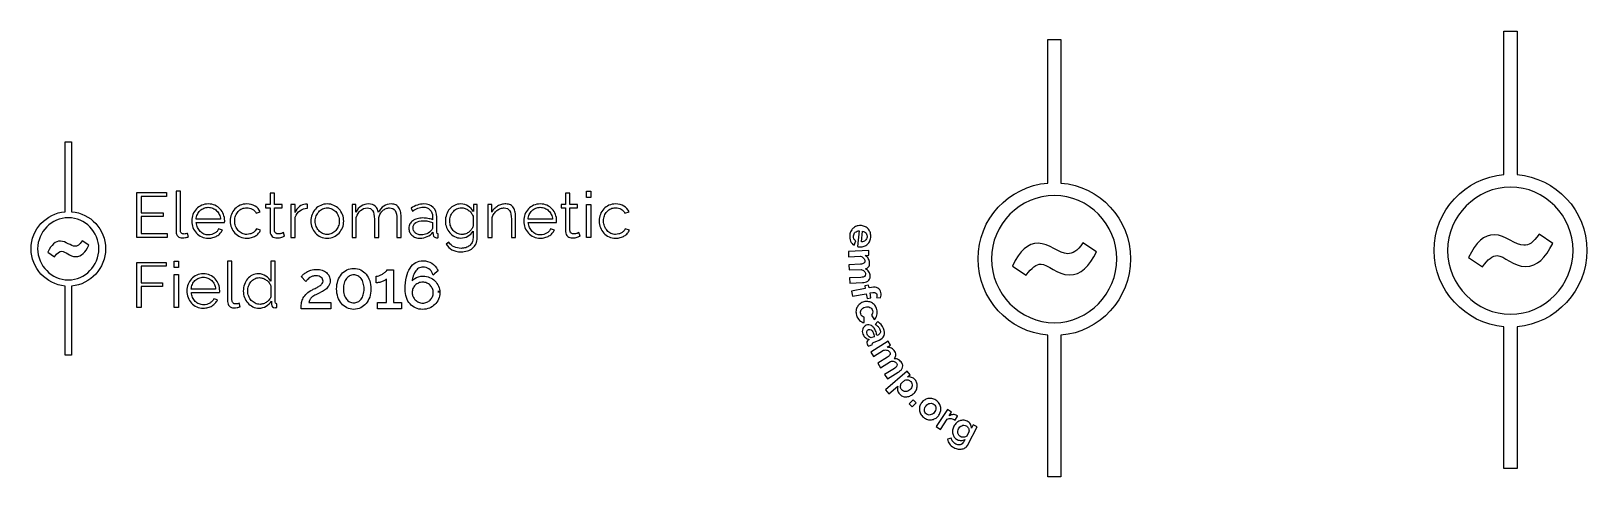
# Model space of a CAD drawing. Extents: x 1114 to 1549, y -1080 to -955.
import ezdxf

# ---------------------------------------------------------------- set-up
doc = ezdxf.new("R2010")
doc.units = 0
doc.header["$MEASUREMENT"] = 0
doc.layers.add('LAYER_1', color=7, linetype='CONTINUOUS')

msp = doc.modelspace()

# ---------------------------------------------------------------- linework, layer by layer
at = {"layer": 'LAYER_1', "color": 250}
for points in [[(1152.05, -1012.06), (1152.05, -1013.17), (1143.58, -1013.17), (1143.58, -1000.56), (1151.89, -1000.56), (1151.89, -1001.66), (1144.81, -1001.66), (1144.81, -1006.21), (1150.99, -1006.21), (1150.99, -1007.25), (1144.81, -1007.25), (1144.81, -1012.06), (1152.05, -1012.06)], [(1269.34, -1001.98), (1269.34, -1000.21), (1270.55, -1000.21), (1270.55, -1001.98), (1269.34, -1001.98)], [(1269.34, -1013.17), (1269.34, -1003.92), (1270.55, -1003.92), (1270.55, -1013.17), (1269.34, -1013.17)], [(1143.58, -1032.69), (1143.58, -1020.09), (1151.84, -1020.09), (1151.84, -1021.19), (1144.81, -1021.19), (1144.81, -1025.82), (1150.76, -1025.82), (1150.76, -1026.85), (1144.81, -1026.85), (1144.81, -1032.69), (1143.58, -1032.69)], [(1154.02, -1021.51), (1154.02, -1019.73), (1155.23, -1019.73), (1155.23, -1021.51), (1154.02, -1021.51)], [(1154.02, -1032.69), (1154.02, -1023.44), (1155.23, -1023.44), (1155.23, -1032.69), (1154.02, -1032.69)], [(1359.58, -1059.58), (1360.68, -1058.47), (1361.53, -1059.3), (1360.44, -1060.42), (1359.58, -1059.58)]]:
    msp.add_lwpolyline(points, dxfattribs=at)
for points, knots in [([(1529.64, -995.56), (1529.64, -995.56), (1529.64, -955.48), (1529.64, -955.48), (1529.64, -955.48), (1525.94, -955.48), (1525.94, -955.48), (1525.94, -955.48), (1525.94, -995.56), (1525.94, -995.56), (1515, -996.49), (1506.44, -1005.61), (1506.44, -1016.76), (1506.44, -1027.86), (1515, -1037.14), (1525.94, -1038.08), (1525.94, -1038.08), (1525.94, -1077.65), (1525.94, -1077.65), (1525.94, -1077.65), (1529.64, -1077.65), (1529.64, -1077.65), (1529.64, -1077.65), (1529.64, -1038.08), (1529.64, -1038.08), (1540.46, -1037.2), (1549.13, -1027.86), (1549.13, -1016.76), (1549.13, -1005.55), (1540.46, -996.44), (1529.64, -995.56)], [0, 0, 0, 0, 1, 1, 1, 2, 2, 2, 3, 3, 3, 4, 4, 4, 5, 5, 5, 6, 6, 6, 7, 7, 7, 8, 8, 8, 9, 9, 9, 10, 10, 10, 10]), ([(1402.05, -997.91), (1402.05, -997.91), (1402.05, -957.83), (1402.05, -957.83), (1402.05, -957.83), (1398.35, -957.83), (1398.35, -957.83), (1398.35, -957.83), (1398.35, -997.91), (1398.35, -997.91), (1387.42, -998.85), (1378.85, -1007.96), (1378.85, -1019.12), (1378.85, -1030.22), (1387.42, -1039.5), (1398.35, -1040.44), (1398.35, -1040.44), (1398.35, -1080.01), (1398.35, -1080.01), (1398.35, -1080.01), (1402.05, -1080.01), (1402.05, -1080.01), (1402.05, -1080.01), (1402.05, -1040.44), (1402.05, -1040.44), (1412.87, -1039.56), (1421.54, -1030.22), (1421.54, -1019.12), (1421.54, -1007.91), (1412.87, -998.8), (1402.05, -997.91)], [0, 0, 0, 0, 1, 1, 1, 2, 2, 2, 3, 3, 3, 4, 4, 4, 5, 5, 5, 6, 6, 6, 7, 7, 7, 8, 8, 8, 9, 9, 9, 10, 10, 10, 10]), ([(1125.36, -1005.93), (1125.36, -1005.93), (1125.36, -986.36), (1125.36, -986.36), (1125.36, -986.36), (1123.56, -986.36), (1123.56, -986.36), (1123.56, -986.36), (1123.56, -1005.93), (1123.56, -1005.93), (1118.22, -1006.39), (1114.04, -1010.84), (1114.04, -1016.28), (1114.04, -1021.7), (1118.22, -1026.23), (1123.56, -1026.69), (1123.56, -1026.69), (1123.56, -1046.01), (1123.56, -1046.01), (1123.56, -1046.01), (1125.36, -1046.01), (1125.36, -1046.01), (1125.36, -1046.01), (1125.36, -1026.69), (1125.36, -1026.69), (1130.65, -1026.26), (1134.88, -1021.7), (1134.88, -1016.28), (1134.88, -1010.81), (1130.65, -1006.36), (1125.36, -1005.93)], [0, 0, 0, 0, 1, 1, 1, 2, 2, 2, 3, 3, 3, 4, 4, 4, 5, 5, 5, 6, 6, 6, 7, 7, 7, 8, 8, 8, 9, 9, 9, 10, 10, 10, 10]), ([(1154.57, -1000.21), (1154.57, -1000.21), (1155.78, -1000.21), (1155.78, -1000.21), (1155.78, -1000.21), (1155.78, -1011.07), (1155.78, -1011.07), (1155.78, -1011.41), (1155.87, -1011.68), (1156.06, -1011.88), (1156.25, -1012.07), (1156.52, -1012.17), (1156.86, -1012.17), (1156.99, -1012.17), (1157.15, -1012.15), (1157.32, -1012.12), (1157.5, -1012.08), (1157.67, -1012.04), (1157.82, -1011.98), (1157.82, -1011.98), (1158.03, -1012.95), (1158.03, -1012.95), (1157.81, -1013.05), (1157.53, -1013.12), (1157.21, -1013.18), (1156.88, -1013.24), (1156.6, -1013.27), (1156.37, -1013.27), (1155.81, -1013.27), (1155.37, -1013.12), (1155.05, -1012.8), (1154.73, -1012.49), (1154.57, -1012.05), (1154.57, -1011.48), (1154.57, -1011.48), (1154.57, -1000.21), (1154.57, -1000.21)], [0, 0, 0, 0, 1, 1, 1, 2, 2, 2, 3, 3, 3, 4, 4, 4, 5, 5, 5, 6, 6, 6, 7, 7, 7, 8, 8, 8, 9, 9, 9, 10, 10, 10, 11, 11, 11, 12, 12, 12, 12]), ([(1527.81, -1034.6), (1518.15, -1034.6), (1510.19, -1026.37), (1510.19, -1016.76), (1510.19, -1007.15), (1518.15, -999.03), (1527.81, -999.03), (1537.37, -999.03), (1545.27, -1007.15), (1545.27, -1016.76), (1545.27, -1026.37), (1537.37, -1034.6), (1527.81, -1034.6)], [0, 0, 0, 0, 1, 1, 1, 2, 2, 2, 3, 3, 3, 4, 4, 4, 4]), ([(1163.61, -1013.34), (1162.93, -1013.34), (1162.31, -1013.22), (1161.74, -1012.96), (1161.18, -1012.71), (1160.68, -1012.36), (1160.27, -1011.91), (1159.86, -1011.47), (1159.53, -1010.96), (1159.3, -1010.38), (1159.07, -1009.8), (1158.96, -1009.18), (1158.96, -1008.51), (1158.96, -1007.86), (1159.07, -1007.25), (1159.3, -1006.68), (1159.53, -1006.1), (1159.86, -1005.6), (1160.27, -1005.17), (1160.68, -1004.74), (1161.17, -1004.39), (1161.74, -1004.14), (1162.3, -1003.88), (1162.92, -1003.76), (1163.59, -1003.76), (1164.26, -1003.76), (1164.88, -1003.88), (1165.45, -1004.14), (1166.01, -1004.39), (1166.49, -1004.74), (1166.89, -1005.18), (1167.29, -1005.62), (1167.61, -1006.12), (1167.83, -1006.69), (1168.06, -1007.25), (1168.17, -1007.86), (1168.17, -1008.5), (1168.17, -1008.59), (1168.17, -1008.69), (1168.16, -1008.78), (1168.16, -1008.88), (1168.15, -1008.94), (1168.14, -1008.98), (1168.14, -1008.98), (1160.24, -1008.98), (1160.24, -1008.98), (1160.27, -1009.47), (1160.39, -1009.93), (1160.58, -1010.35), (1160.78, -1010.77), (1161.03, -1011.14), (1161.33, -1011.44), (1161.63, -1011.75), (1161.98, -1011.99), (1162.37, -1012.16), (1162.77, -1012.33), (1163.19, -1012.42), (1163.64, -1012.42), (1163.95, -1012.42), (1164.25, -1012.38), (1164.55, -1012.3), (1164.84, -1012.21), (1165.12, -1012.1), (1165.37, -1011.96), (1165.61, -1011.82), (1165.84, -1011.64), (1166.03, -1011.43), (1166.23, -1011.23), (1166.38, -1011), (1166.48, -1010.75), (1166.48, -1010.75), (1167.53, -1011.04), (1167.53, -1011.04), (1167.39, -1011.38), (1167.19, -1011.69), (1166.93, -1011.97), (1166.67, -1012.25), (1166.37, -1012.49), (1166.02, -1012.7), (1165.68, -1012.9), (1165.3, -1013.06), (1164.89, -1013.17), (1164.47, -1013.29), (1164.05, -1013.34), (1163.61, -1013.34)], [0, 0, 0, 0, 1, 1, 1, 2, 2, 2, 3, 3, 3, 4, 4, 4, 5, 5, 5, 6, 6, 6, 7, 7, 7, 8, 8, 8, 9, 9, 9, 10, 10, 10, 11, 11, 11, 12, 12, 12, 13, 13, 13, 14, 14, 14, 15, 15, 15, 16, 16, 16, 17, 17, 17, 18, 18, 18, 19, 19, 19, 20, 20, 20, 21, 21, 21, 22, 22, 22, 23, 23, 23, 24, 24, 24, 25, 25, 25, 26, 26, 26, 27, 27, 27, 28, 28, 28, 28]), ([(1167.02, -1008.05), (1166.98, -1007.56), (1166.87, -1007.1), (1166.67, -1006.7), (1166.48, -1006.29), (1166.23, -1005.93), (1165.92, -1005.64), (1165.62, -1005.34), (1165.27, -1005.11), (1164.87, -1004.95), (1164.47, -1004.78), (1164.04, -1004.7), (1163.59, -1004.7), (1163.14, -1004.7), (1162.71, -1004.78), (1162.31, -1004.95), (1161.91, -1005.11), (1161.56, -1005.34), (1161.26, -1005.64), (1160.95, -1005.93), (1160.71, -1006.29), (1160.53, -1006.7), (1160.34, -1007.12), (1160.24, -1007.57), (1160.2, -1008.05), (1160.2, -1008.05), (1167.02, -1008.05), (1167.02, -1008.05)], [0, 0, 0, 0, 1, 1, 1, 2, 2, 2, 3, 3, 3, 4, 4, 4, 5, 5, 5, 6, 6, 6, 7, 7, 7, 8, 8, 8, 9, 9, 9, 9]), ([(1169.73, -1008.51), (1169.73, -1007.86), (1169.85, -1007.25), (1170.07, -1006.67), (1170.29, -1006.09), (1170.61, -1005.58), (1171.02, -1005.15), (1171.43, -1004.72), (1171.92, -1004.38), (1172.48, -1004.13), (1173.05, -1003.88), (1173.68, -1003.76), (1174.37, -1003.76), (1175.24, -1003.76), (1176, -1003.96), (1176.66, -1004.35), (1177.31, -1004.75), (1177.8, -1005.28), (1178.13, -1005.96), (1178.13, -1005.96), (1176.96, -1006.33), (1176.96, -1006.33), (1176.7, -1005.86), (1176.34, -1005.49), (1175.88, -1005.22), (1175.41, -1004.96), (1174.9, -1004.82), (1174.33, -1004.82), (1173.86, -1004.82), (1173.42, -1004.92), (1173.01, -1005.11), (1172.6, -1005.3), (1172.24, -1005.55), (1171.94, -1005.88), (1171.64, -1006.2), (1171.4, -1006.59), (1171.23, -1007.04), (1171.06, -1007.49), (1170.98, -1007.98), (1170.98, -1008.51), (1170.98, -1009.04), (1171.06, -1009.53), (1171.24, -1009.99), (1171.42, -1010.45), (1171.66, -1010.85), (1171.97, -1011.19), (1172.28, -1011.52), (1172.64, -1011.79), (1173.04, -1011.99), (1173.45, -1012.18), (1173.89, -1012.28), (1174.35, -1012.28), (1174.64, -1012.28), (1174.94, -1012.24), (1175.23, -1012.15), (1175.52, -1012.07), (1175.79, -1011.96), (1176.03, -1011.81), (1176.28, -1011.66), (1176.5, -1011.49), (1176.67, -1011.3), (1176.85, -1011.11), (1176.98, -1010.91), (1177.05, -1010.7), (1177.05, -1010.7), (1178.22, -1011.05), (1178.22, -1011.05), (1178.09, -1011.38), (1177.9, -1011.69), (1177.65, -1011.97), (1177.4, -1012.25), (1177.11, -1012.49), (1176.77, -1012.7), (1176.43, -1012.9), (1176.06, -1013.06), (1175.65, -1013.17), (1175.24, -1013.29), (1174.82, -1013.34), (1174.38, -1013.34), (1173.71, -1013.34), (1173.09, -1013.22), (1172.52, -1012.96), (1171.95, -1012.71), (1171.46, -1012.36), (1171.05, -1011.91), (1170.63, -1011.47), (1170.31, -1010.96), (1170.08, -1010.38), (1169.85, -1009.8), (1169.73, -1009.18), (1169.73, -1008.51)], [0, 0, 0, 0, 1, 1, 1, 2, 2, 2, 3, 3, 3, 4, 4, 4, 5, 5, 5, 6, 6, 6, 7, 7, 7, 8, 8, 8, 9, 9, 9, 10, 10, 10, 11, 11, 11, 12, 12, 12, 13, 13, 13, 14, 14, 14, 15, 15, 15, 16, 16, 16, 17, 17, 17, 18, 18, 18, 19, 19, 19, 20, 20, 20, 21, 21, 21, 22, 22, 22, 23, 23, 23, 24, 24, 24, 25, 25, 25, 26, 26, 26, 27, 27, 27, 28, 28, 28, 29, 29, 29, 30, 30, 30, 30]), ([(1184.93, -1012.72), (1184.86, -1012.76), (1184.75, -1012.8), (1184.62, -1012.86), (1184.48, -1012.92), (1184.32, -1012.98), (1184.15, -1013.04), (1183.97, -1013.1), (1183.77, -1013.15), (1183.54, -1013.2), (1183.32, -1013.25), (1183.08, -1013.27), (1182.83, -1013.27), (1182.57, -1013.27), (1182.32, -1013.24), (1182.09, -1013.17), (1181.85, -1013.09), (1181.64, -1012.99), (1181.47, -1012.84), (1181.29, -1012.69), (1181.15, -1012.5), (1181.04, -1012.28), (1180.93, -1012.05), (1180.88, -1011.79), (1180.88, -1011.5), (1180.88, -1011.5), (1180.88, -1004.88), (1180.88, -1004.88), (1180.88, -1004.88), (1179.6, -1004.88), (1179.6, -1004.88), (1179.6, -1004.88), (1179.6, -1003.92), (1179.6, -1003.92), (1179.6, -1003.92), (1180.88, -1003.92), (1180.88, -1003.92), (1180.88, -1003.92), (1180.88, -1000.79), (1180.88, -1000.79), (1180.88, -1000.79), (1182.09, -1000.79), (1182.09, -1000.79), (1182.09, -1000.79), (1182.09, -1003.92), (1182.09, -1003.92), (1182.09, -1003.92), (1184.22, -1003.92), (1184.22, -1003.92), (1184.22, -1003.92), (1184.22, -1004.88), (1184.22, -1004.88), (1184.22, -1004.88), (1182.09, -1004.88), (1182.09, -1004.88), (1182.09, -1004.88), (1182.09, -1011.16), (1182.09, -1011.16), (1182.11, -1011.5), (1182.23, -1011.75), (1182.44, -1011.91), (1182.66, -1012.07), (1182.91, -1012.15), (1183.21, -1012.15), (1183.55, -1012.15), (1183.85, -1012.1), (1184.11, -1011.99), (1184.37, -1011.87), (1184.54, -1011.79), (1184.61, -1011.75), (1184.61, -1011.75), (1184.93, -1012.72), (1184.93, -1012.72)], [0, 0, 0, 0, 1, 1, 1, 2, 2, 2, 3, 3, 3, 4, 4, 4, 5, 5, 5, 6, 6, 6, 7, 7, 7, 8, 8, 8, 9, 9, 9, 10, 10, 10, 11, 11, 11, 12, 12, 12, 13, 13, 13, 14, 14, 14, 15, 15, 15, 16, 16, 16, 17, 17, 17, 18, 18, 18, 19, 19, 19, 20, 20, 20, 21, 21, 21, 22, 22, 22, 23, 23, 23, 24, 24, 24, 24]), ([(1191.32, -1004.98), (1190.5, -1005.01), (1189.79, -1005.23), (1189.19, -1005.66), (1188.59, -1006.08), (1188.16, -1006.67), (1187.91, -1007.41), (1187.91, -1007.41), (1187.91, -1013.17), (1187.91, -1013.17), (1187.91, -1013.17), (1186.7, -1013.17), (1186.7, -1013.17), (1186.7, -1013.17), (1186.7, -1003.92), (1186.7, -1003.92), (1186.7, -1003.92), (1187.84, -1003.92), (1187.84, -1003.92), (1187.84, -1003.92), (1187.84, -1006.14), (1187.84, -1006.14), (1188.16, -1005.49), (1188.58, -1004.94), (1189.1, -1004.51), (1189.62, -1004.08), (1190.18, -1003.86), (1190.79, -1003.86), (1190.89, -1003.86), (1190.99, -1003.86), (1191.09, -1003.86), (1191.18, -1003.86), (1191.26, -1003.87), (1191.32, -1003.88), (1191.32, -1003.88), (1191.32, -1004.98), (1191.32, -1004.98)], [0, 0, 0, 0, 1, 1, 1, 2, 2, 2, 3, 3, 3, 4, 4, 4, 5, 5, 5, 6, 6, 6, 7, 7, 7, 8, 8, 8, 9, 9, 9, 10, 10, 10, 11, 11, 11, 12, 12, 12, 12]), ([(1196.86, -1013.34), (1196.18, -1013.34), (1195.56, -1013.22), (1195, -1012.96), (1194.44, -1012.71), (1193.96, -1012.36), (1193.55, -1011.92), (1193.14, -1011.49), (1192.82, -1010.98), (1192.6, -1010.4), (1192.37, -1009.82), (1192.26, -1009.21), (1192.26, -1008.57), (1192.26, -1007.92), (1192.38, -1007.3), (1192.61, -1006.72), (1192.84, -1006.14), (1193.16, -1005.63), (1193.56, -1005.2), (1193.97, -1004.76), (1194.46, -1004.41), (1195.02, -1004.15), (1195.58, -1003.89), (1196.19, -1003.76), (1196.86, -1003.76), (1197.52, -1003.76), (1198.13, -1003.89), (1198.7, -1004.15), (1199.26, -1004.41), (1199.74, -1004.76), (1200.15, -1005.2), (1200.56, -1005.63), (1200.88, -1006.14), (1201.11, -1006.72), (1201.34, -1007.3), (1201.46, -1007.92), (1201.46, -1008.57), (1201.46, -1009.21), (1201.34, -1009.82), (1201.11, -1010.4), (1200.88, -1010.98), (1200.56, -1011.49), (1200.15, -1011.92), (1199.74, -1012.36), (1199.26, -1012.71), (1198.7, -1012.96), (1198.13, -1013.22), (1197.52, -1013.34), (1196.86, -1013.34)], [0, 0, 0, 0, 1, 1, 1, 2, 2, 2, 3, 3, 3, 4, 4, 4, 5, 5, 5, 6, 6, 6, 7, 7, 7, 8, 8, 8, 9, 9, 9, 10, 10, 10, 11, 11, 11, 12, 12, 12, 13, 13, 13, 14, 14, 14, 15, 15, 15, 16, 16, 16, 16]), ([(1193.5, -1008.59), (1193.5, -1009.11), (1193.59, -1009.59), (1193.76, -1010.03), (1193.93, -1010.48), (1194.17, -1010.87), (1194.47, -1011.2), (1194.77, -1011.54), (1195.13, -1011.81), (1195.54, -1011.99), (1195.94, -1012.18), (1196.38, -1012.28), (1196.84, -1012.28), (1197.3, -1012.28), (1197.74, -1012.18), (1198.14, -1011.99), (1198.55, -1011.79), (1198.91, -1011.52), (1199.22, -1011.19), (1199.53, -1010.85), (1199.77, -1010.46), (1199.95, -1010.01), (1200.12, -1009.56), (1200.21, -1009.07), (1200.21, -1008.55), (1200.21, -1008.04), (1200.12, -1007.56), (1199.95, -1007.1), (1199.77, -1006.65), (1199.53, -1006.25), (1199.22, -1005.91), (1198.91, -1005.58), (1198.56, -1005.31), (1198.15, -1005.12), (1197.75, -1004.92), (1197.32, -1004.82), (1196.86, -1004.82), (1196.4, -1004.82), (1195.96, -1004.92), (1195.55, -1005.12), (1195.14, -1005.31), (1194.79, -1005.58), (1194.49, -1005.92), (1194.19, -1006.27), (1193.95, -1006.67), (1193.77, -1007.12), (1193.59, -1007.58), (1193.5, -1008.07), (1193.5, -1008.59)], [0, 0, 0, 0, 1, 1, 1, 2, 2, 2, 3, 3, 3, 4, 4, 4, 5, 5, 5, 6, 6, 6, 7, 7, 7, 8, 8, 8, 9, 9, 9, 10, 10, 10, 11, 11, 11, 12, 12, 12, 13, 13, 13, 14, 14, 14, 15, 15, 15, 16, 16, 16, 16]), ([(1217.54, -1013.17), (1217.54, -1013.17), (1216.33, -1013.17), (1216.33, -1013.17), (1216.33, -1013.17), (1216.33, -1008), (1216.33, -1008), (1216.33, -1006.92), (1216.16, -1006.13), (1215.83, -1005.62), (1215.49, -1005.11), (1214.98, -1004.86), (1214.29, -1004.86), (1213.93, -1004.86), (1213.6, -1004.92), (1213.29, -1005.05), (1212.97, -1005.18), (1212.68, -1005.37), (1212.42, -1005.6), (1212.15, -1005.84), (1211.92, -1006.12), (1211.72, -1006.45), (1211.51, -1006.77), (1211.36, -1007.13), (1211.25, -1007.52), (1211.25, -1007.52), (1211.25, -1013.17), (1211.25, -1013.17), (1211.25, -1013.17), (1210.05, -1013.17), (1210.05, -1013.17), (1210.05, -1013.17), (1210.05, -1008), (1210.05, -1008), (1210.05, -1006.9), (1209.88, -1006.1), (1209.55, -1005.6), (1209.22, -1005.11), (1208.71, -1004.86), (1208.02, -1004.86), (1207.33, -1004.86), (1206.7, -1005.1), (1206.16, -1005.59), (1205.62, -1006.07), (1205.22, -1006.71), (1204.99, -1007.5), (1204.99, -1007.5), (1204.99, -1013.17), (1204.99, -1013.17), (1204.99, -1013.17), (1203.78, -1013.17), (1203.78, -1013.17), (1203.78, -1013.17), (1203.78, -1003.92), (1203.78, -1003.92), (1203.78, -1003.92), (1204.88, -1003.92), (1204.88, -1003.92), (1204.88, -1003.92), (1204.88, -1006.01), (1204.88, -1006.01), (1205.26, -1005.3), (1205.76, -1004.75), (1206.37, -1004.35), (1206.99, -1003.96), (1207.67, -1003.76), (1208.41, -1003.76), (1209.2, -1003.76), (1209.82, -1003.98), (1210.3, -1004.41), (1210.77, -1004.85), (1211.05, -1005.43), (1211.15, -1006.14), (1212.01, -1004.55), (1213.21, -1003.76), (1214.73, -1003.76), (1215.24, -1003.76), (1215.68, -1003.85), (1216.04, -1004.04), (1216.4, -1004.23), (1216.69, -1004.5), (1216.91, -1004.85), (1217.13, -1005.2), (1217.29, -1005.62), (1217.39, -1006.11), (1217.49, -1006.6), (1217.54, -1007.15), (1217.54, -1007.75), (1217.54, -1007.75), (1217.54, -1013.17), (1217.54, -1013.17)], [0, 0, 0, 0, 1, 1, 1, 2, 2, 2, 3, 3, 3, 4, 4, 4, 5, 5, 5, 6, 6, 6, 7, 7, 7, 8, 8, 8, 9, 9, 9, 10, 10, 10, 11, 11, 11, 12, 12, 12, 13, 13, 13, 14, 14, 14, 15, 15, 15, 16, 16, 16, 17, 17, 17, 18, 18, 18, 19, 19, 19, 20, 20, 20, 21, 21, 21, 22, 22, 22, 23, 23, 23, 24, 24, 24, 25, 25, 25, 26, 26, 26, 27, 27, 27, 28, 28, 28, 29, 29, 29, 30, 30, 30, 30]), ([(1222.85, -1013.34), (1222.37, -1013.34), (1221.94, -1013.27), (1221.55, -1013.12), (1221.16, -1012.97), (1220.83, -1012.77), (1220.55, -1012.51), (1220.27, -1012.25), (1220.05, -1011.95), (1219.9, -1011.6), (1219.75, -1011.26), (1219.67, -1010.9), (1219.67, -1010.52), (1219.67, -1010.09), (1219.76, -1009.71), (1219.95, -1009.36), (1220.14, -1009.01), (1220.41, -1008.71), (1220.75, -1008.46), (1221.09, -1008.21), (1221.51, -1008.02), (1221.99, -1007.88), (1222.46, -1007.75), (1222.99, -1007.68), (1223.57, -1007.68), (1224.04, -1007.68), (1224.51, -1007.72), (1224.99, -1007.8), (1225.48, -1007.89), (1225.91, -1008.01), (1226.29, -1008.16), (1226.29, -1008.16), (1226.29, -1007.33), (1226.29, -1007.33), (1226.29, -1006.51), (1226.06, -1005.86), (1225.59, -1005.38), (1225.12, -1004.9), (1224.49, -1004.66), (1223.7, -1004.66), (1223.2, -1004.66), (1222.71, -1004.76), (1222.22, -1004.95), (1221.72, -1005.14), (1221.22, -1005.41), (1220.72, -1005.76), (1220.72, -1005.76), (1220.29, -1004.96), (1220.29, -1004.96), (1220.89, -1004.56), (1221.48, -1004.26), (1222.05, -1004.06), (1222.62, -1003.86), (1223.21, -1003.76), (1223.82, -1003.76), (1224.95, -1003.76), (1225.84, -1004.08), (1226.5, -1004.73), (1227.17, -1005.38), (1227.5, -1006.28), (1227.5, -1007.43), (1227.5, -1007.43), (1227.5, -1011.6), (1227.5, -1011.6), (1227.5, -1011.93), (1227.64, -1012.1), (1227.92, -1012.1), (1227.92, -1012.1), (1227.92, -1013.17), (1227.92, -1013.17), (1227.83, -1013.18), (1227.74, -1013.19), (1227.66, -1013.19), (1227.57, -1013.2), (1227.5, -1013.2), (1227.44, -1013.2), (1227.21, -1013.2), (1226.99, -1013.13), (1226.8, -1012.99), (1226.6, -1012.85), (1226.49, -1012.63), (1226.47, -1012.35), (1226.47, -1012.35), (1226.43, -1011.62), (1226.43, -1011.62), (1226.03, -1012.17), (1225.5, -1012.59), (1224.84, -1012.89), (1224.19, -1013.19), (1223.52, -1013.34), (1222.85, -1013.34)], [0, 0, 0, 0, 1, 1, 1, 2, 2, 2, 3, 3, 3, 4, 4, 4, 5, 5, 5, 6, 6, 6, 7, 7, 7, 8, 8, 8, 9, 9, 9, 10, 10, 10, 11, 11, 11, 12, 12, 12, 13, 13, 13, 14, 14, 14, 15, 15, 15, 16, 16, 16, 17, 17, 17, 18, 18, 18, 19, 19, 19, 20, 20, 20, 21, 21, 21, 22, 22, 22, 23, 23, 23, 24, 24, 24, 25, 25, 25, 26, 26, 26, 27, 27, 27, 28, 28, 28, 29, 29, 29, 30, 30, 30, 30]), ([(1234.23, -1013.29), (1233.59, -1013.29), (1233, -1013.16), (1232.48, -1012.89), (1231.95, -1012.62), (1231.49, -1012.27), (1231.11, -1011.83), (1230.73, -1011.4), (1230.43, -1010.89), (1230.21, -1010.33), (1230, -1009.76), (1229.89, -1009.17), (1229.89, -1008.57), (1229.89, -1007.93), (1230, -1007.32), (1230.2, -1006.73), (1230.41, -1006.14), (1230.7, -1005.63), (1231.08, -1005.2), (1231.46, -1004.76), (1231.91, -1004.41), (1232.44, -1004.15), (1232.97, -1003.89), (1233.55, -1003.76), (1234.19, -1003.76), (1234.98, -1003.76), (1235.67, -1003.96), (1236.25, -1004.35), (1236.83, -1004.75), (1237.33, -1005.25), (1237.74, -1005.85), (1237.74, -1005.85), (1237.74, -1003.92), (1237.74, -1003.92), (1237.74, -1003.92), (1238.82, -1003.92), (1238.82, -1003.92), (1238.82, -1003.92), (1238.82, -1013.2), (1238.82, -1013.2), (1238.82, -1013.84), (1238.7, -1014.41), (1238.46, -1014.9), (1238.22, -1015.39), (1237.89, -1015.8), (1237.48, -1016.13), (1237.07, -1016.46), (1236.59, -1016.71), (1236.04, -1016.88), (1235.48, -1017.04), (1234.89, -1017.13), (1234.28, -1017.13), (1233.23, -1017.13), (1232.37, -1016.94), (1231.72, -1016.56), (1231.07, -1016.18), (1230.54, -1015.67), (1230.14, -1015.03), (1230.14, -1015.03), (1230.89, -1014.44), (1230.89, -1014.44), (1231.25, -1015.04), (1231.74, -1015.47), (1232.34, -1015.75), (1232.95, -1016.03), (1233.59, -1016.17), (1234.28, -1016.17), (1234.73, -1016.17), (1235.16, -1016.1), (1235.57, -1015.98), (1235.97, -1015.86), (1236.33, -1015.67), (1236.63, -1015.43), (1236.93, -1015.19), (1237.17, -1014.88), (1237.35, -1014.51), (1237.53, -1014.13), (1237.62, -1013.7), (1237.62, -1013.2), (1237.62, -1013.2), (1237.62, -1011.37), (1237.62, -1011.37), (1237.25, -1011.96), (1236.76, -1012.43), (1236.15, -1012.78), (1235.54, -1013.12), (1234.9, -1013.29), (1234.23, -1013.29)], [0, 0, 0, 0, 1, 1, 1, 2, 2, 2, 3, 3, 3, 4, 4, 4, 5, 5, 5, 6, 6, 6, 7, 7, 7, 8, 8, 8, 9, 9, 9, 10, 10, 10, 11, 11, 11, 12, 12, 12, 13, 13, 13, 14, 14, 14, 15, 15, 15, 16, 16, 16, 17, 17, 17, 18, 18, 18, 19, 19, 19, 20, 20, 20, 21, 21, 21, 22, 22, 22, 23, 23, 23, 24, 24, 24, 25, 25, 25, 26, 26, 26, 27, 27, 27, 28, 28, 28, 29, 29, 29, 29]), ([(1234.56, -1012.28), (1234.92, -1012.28), (1235.27, -1012.21), (1235.61, -1012.08), (1235.95, -1011.95), (1236.26, -1011.78), (1236.54, -1011.56), (1236.82, -1011.34), (1237.05, -1011.09), (1237.24, -1010.82), (1237.43, -1010.55), (1237.56, -1010.27), (1237.62, -1009.99), (1237.62, -1009.99), (1237.62, -1007.13), (1237.62, -1007.13), (1237.49, -1006.8), (1237.31, -1006.49), (1237.07, -1006.21), (1236.84, -1005.92), (1236.59, -1005.68), (1236.3, -1005.48), (1236.02, -1005.28), (1235.71, -1005.12), (1235.39, -1005), (1235.06, -1004.88), (1234.73, -1004.82), (1234.4, -1004.82), (1233.88, -1004.82), (1233.42, -1004.93), (1233.02, -1005.15), (1232.62, -1005.37), (1232.27, -1005.66), (1231.99, -1006.01), (1231.7, -1006.37), (1231.49, -1006.77), (1231.34, -1007.22), (1231.19, -1007.67), (1231.12, -1008.12), (1231.12, -1008.59), (1231.12, -1009.08), (1231.21, -1009.56), (1231.38, -1010.01), (1231.56, -1010.46), (1231.8, -1010.85), (1232.11, -1011.19), (1232.42, -1011.52), (1232.78, -1011.79), (1233.2, -1011.99), (1233.62, -1012.18), (1234.08, -1012.28), (1234.56, -1012.28)], [0, 0, 0, 0, 1, 1, 1, 2, 2, 2, 3, 3, 3, 4, 4, 4, 5, 5, 5, 6, 6, 6, 7, 7, 7, 8, 8, 8, 9, 9, 9, 10, 10, 10, 11, 11, 11, 12, 12, 12, 13, 13, 13, 14, 14, 14, 15, 15, 15, 16, 16, 16, 17, 17, 17, 17]), ([(1249.55, -1013.17), (1249.55, -1013.17), (1248.34, -1013.17), (1248.34, -1013.17), (1248.34, -1013.17), (1248.34, -1008), (1248.34, -1008), (1248.34, -1006.9), (1248.18, -1006.1), (1247.86, -1005.6), (1247.54, -1005.11), (1247.04, -1004.86), (1246.37, -1004.86), (1246.01, -1004.86), (1245.66, -1004.92), (1245.3, -1005.05), (1244.95, -1005.18), (1244.62, -1005.37), (1244.31, -1005.6), (1244, -1005.84), (1243.73, -1006.12), (1243.5, -1006.45), (1243.27, -1006.77), (1243.09, -1007.12), (1242.98, -1007.5), (1242.98, -1007.5), (1242.98, -1013.17), (1242.98, -1013.17), (1242.98, -1013.17), (1241.77, -1013.17), (1241.77, -1013.17), (1241.77, -1013.17), (1241.77, -1003.92), (1241.77, -1003.92), (1241.77, -1003.92), (1242.87, -1003.92), (1242.87, -1003.92), (1242.87, -1003.92), (1242.87, -1006.01), (1242.87, -1006.01), (1243.06, -1005.68), (1243.29, -1005.38), (1243.57, -1005.1), (1243.85, -1004.82), (1244.16, -1004.58), (1244.5, -1004.38), (1244.85, -1004.18), (1245.21, -1004.02), (1245.6, -1003.92), (1245.98, -1003.81), (1246.38, -1003.76), (1246.79, -1003.76), (1247.31, -1003.76), (1247.75, -1003.85), (1248.1, -1004.04), (1248.45, -1004.23), (1248.73, -1004.5), (1248.94, -1004.84), (1249.15, -1005.18), (1249.31, -1005.6), (1249.4, -1006.1), (1249.5, -1006.6), (1249.55, -1007.15), (1249.55, -1007.75), (1249.55, -1007.75), (1249.55, -1013.17), (1249.55, -1013.17)], [0, 0, 0, 0, 1, 1, 1, 2, 2, 2, 3, 3, 3, 4, 4, 4, 5, 5, 5, 6, 6, 6, 7, 7, 7, 8, 8, 8, 9, 9, 9, 10, 10, 10, 11, 11, 11, 12, 12, 12, 13, 13, 13, 14, 14, 14, 15, 15, 15, 16, 16, 16, 17, 17, 17, 18, 18, 18, 19, 19, 19, 20, 20, 20, 21, 21, 21, 22, 22, 22, 22]), ([(1256.45, -1013.34), (1255.78, -1013.34), (1255.15, -1013.22), (1254.59, -1012.96), (1254.02, -1012.71), (1253.53, -1012.36), (1253.11, -1011.91), (1252.7, -1011.47), (1252.38, -1010.96), (1252.15, -1010.38), (1251.92, -1009.8), (1251.8, -1009.18), (1251.8, -1008.51), (1251.8, -1007.86), (1251.92, -1007.25), (1252.15, -1006.68), (1252.38, -1006.1), (1252.7, -1005.6), (1253.11, -1005.17), (1253.53, -1004.74), (1254.02, -1004.39), (1254.58, -1004.14), (1255.14, -1003.88), (1255.76, -1003.76), (1256.43, -1003.76), (1257.11, -1003.76), (1257.73, -1003.88), (1258.29, -1004.14), (1258.85, -1004.39), (1259.33, -1004.74), (1259.73, -1005.18), (1260.14, -1005.62), (1260.45, -1006.12), (1260.68, -1006.69), (1260.9, -1007.25), (1261.01, -1007.86), (1261.01, -1008.5), (1261.01, -1008.59), (1261.01, -1008.69), (1261, -1008.78), (1261, -1008.88), (1260.99, -1008.94), (1260.98, -1008.98), (1260.98, -1008.98), (1253.08, -1008.98), (1253.08, -1008.98), (1253.11, -1009.47), (1253.23, -1009.93), (1253.42, -1010.35), (1253.62, -1010.77), (1253.87, -1011.14), (1254.17, -1011.44), (1254.47, -1011.75), (1254.82, -1011.99), (1255.22, -1012.16), (1255.61, -1012.33), (1256.04, -1012.42), (1256.49, -1012.42), (1256.79, -1012.42), (1257.1, -1012.38), (1257.39, -1012.3), (1257.69, -1012.21), (1257.96, -1012.1), (1258.21, -1011.96), (1258.46, -1011.82), (1258.68, -1011.64), (1258.87, -1011.43), (1259.07, -1011.23), (1259.22, -1011), (1259.33, -1010.75), (1259.33, -1010.75), (1260.37, -1011.04), (1260.37, -1011.04), (1260.23, -1011.38), (1260.03, -1011.69), (1259.77, -1011.97), (1259.51, -1012.25), (1259.21, -1012.49), (1258.87, -1012.7), (1258.52, -1012.9), (1258.14, -1013.06), (1257.73, -1013.17), (1257.31, -1013.29), (1256.89, -1013.34), (1256.45, -1013.34)], [0, 0, 0, 0, 1, 1, 1, 2, 2, 2, 3, 3, 3, 4, 4, 4, 5, 5, 5, 6, 6, 6, 7, 7, 7, 8, 8, 8, 9, 9, 9, 10, 10, 10, 11, 11, 11, 12, 12, 12, 13, 13, 13, 14, 14, 14, 15, 15, 15, 16, 16, 16, 17, 17, 17, 18, 18, 18, 19, 19, 19, 20, 20, 20, 21, 21, 21, 22, 22, 22, 23, 23, 23, 24, 24, 24, 25, 25, 25, 26, 26, 26, 27, 27, 27, 28, 28, 28, 28]), ([(1259.86, -1008.05), (1259.82, -1007.56), (1259.71, -1007.1), (1259.51, -1006.7), (1259.32, -1006.29), (1259.07, -1005.93), (1258.77, -1005.64), (1258.47, -1005.34), (1258.11, -1005.11), (1257.71, -1004.95), (1257.31, -1004.78), (1256.88, -1004.7), (1256.43, -1004.7), (1255.98, -1004.7), (1255.56, -1004.78), (1255.15, -1004.95), (1254.75, -1005.11), (1254.4, -1005.34), (1254.1, -1005.64), (1253.8, -1005.93), (1253.55, -1006.29), (1253.37, -1006.7), (1253.19, -1007.12), (1253.08, -1007.57), (1253.04, -1008.05), (1253.04, -1008.05), (1259.86, -1008.05), (1259.86, -1008.05)], [0, 0, 0, 0, 1, 1, 1, 2, 2, 2, 3, 3, 3, 4, 4, 4, 5, 5, 5, 6, 6, 6, 7, 7, 7, 8, 8, 8, 9, 9, 9, 9]), ([(1267.56, -1012.72), (1267.49, -1012.76), (1267.39, -1012.8), (1267.25, -1012.86), (1267.12, -1012.92), (1266.96, -1012.98), (1266.78, -1013.04), (1266.6, -1013.1), (1266.4, -1013.15), (1266.18, -1013.2), (1265.95, -1013.25), (1265.72, -1013.27), (1265.47, -1013.27), (1265.21, -1013.27), (1264.96, -1013.24), (1264.72, -1013.17), (1264.49, -1013.09), (1264.28, -1012.99), (1264.1, -1012.84), (1263.92, -1012.69), (1263.78, -1012.5), (1263.68, -1012.28), (1263.57, -1012.05), (1263.52, -1011.79), (1263.52, -1011.5), (1263.52, -1011.5), (1263.52, -1004.88), (1263.52, -1004.88), (1263.52, -1004.88), (1262.24, -1004.88), (1262.24, -1004.88), (1262.24, -1004.88), (1262.24, -1003.92), (1262.24, -1003.92), (1262.24, -1003.92), (1263.52, -1003.92), (1263.52, -1003.92), (1263.52, -1003.92), (1263.52, -1000.79), (1263.52, -1000.79), (1263.52, -1000.79), (1264.72, -1000.79), (1264.72, -1000.79), (1264.72, -1000.79), (1264.72, -1003.92), (1264.72, -1003.92), (1264.72, -1003.92), (1266.85, -1003.92), (1266.85, -1003.92), (1266.85, -1003.92), (1266.85, -1004.88), (1266.85, -1004.88), (1266.85, -1004.88), (1264.72, -1004.88), (1264.72, -1004.88), (1264.72, -1004.88), (1264.72, -1011.16), (1264.72, -1011.16), (1264.75, -1011.5), (1264.87, -1011.75), (1265.08, -1011.91), (1265.29, -1012.07), (1265.55, -1012.15), (1265.84, -1012.15), (1266.19, -1012.15), (1266.49, -1012.1), (1266.75, -1011.99), (1267.01, -1011.87), (1267.17, -1011.79), (1267.24, -1011.75), (1267.24, -1011.75), (1267.56, -1012.72), (1267.56, -1012.72)], [0, 0, 0, 0, 1, 1, 1, 2, 2, 2, 3, 3, 3, 4, 4, 4, 5, 5, 5, 6, 6, 6, 7, 7, 7, 8, 8, 8, 9, 9, 9, 10, 10, 10, 11, 11, 11, 12, 12, 12, 13, 13, 13, 14, 14, 14, 15, 15, 15, 16, 16, 16, 17, 17, 17, 18, 18, 18, 19, 19, 19, 20, 20, 20, 21, 21, 21, 22, 22, 22, 23, 23, 23, 24, 24, 24, 24]), ([(1272.89, -1008.51), (1272.89, -1007.86), (1273, -1007.25), (1273.23, -1006.67), (1273.45, -1006.09), (1273.77, -1005.58), (1274.18, -1005.15), (1274.58, -1004.72), (1275.07, -1004.38), (1275.64, -1004.13), (1276.21, -1003.88), (1276.84, -1003.76), (1277.52, -1003.76), (1278.4, -1003.76), (1279.16, -1003.96), (1279.81, -1004.35), (1280.46, -1004.75), (1280.95, -1005.28), (1281.29, -1005.96), (1281.29, -1005.96), (1280.11, -1006.33), (1280.11, -1006.33), (1279.85, -1005.86), (1279.49, -1005.49), (1279.03, -1005.22), (1278.57, -1004.96), (1278.06, -1004.82), (1277.49, -1004.82), (1277.01, -1004.82), (1276.57, -1004.92), (1276.16, -1005.11), (1275.76, -1005.3), (1275.4, -1005.55), (1275.1, -1005.88), (1274.8, -1006.2), (1274.56, -1006.59), (1274.39, -1007.04), (1274.22, -1007.49), (1274.13, -1007.98), (1274.13, -1008.51), (1274.13, -1009.04), (1274.22, -1009.53), (1274.4, -1009.99), (1274.58, -1010.45), (1274.82, -1010.85), (1275.13, -1011.19), (1275.43, -1011.52), (1275.79, -1011.79), (1276.2, -1011.99), (1276.61, -1012.18), (1277.04, -1012.28), (1277.5, -1012.28), (1277.8, -1012.28), (1278.09, -1012.24), (1278.38, -1012.15), (1278.67, -1012.07), (1278.94, -1011.96), (1279.19, -1011.81), (1279.44, -1011.66), (1279.65, -1011.49), (1279.83, -1011.3), (1280.01, -1011.11), (1280.13, -1010.91), (1280.2, -1010.7), (1280.2, -1010.7), (1281.37, -1011.05), (1281.37, -1011.05), (1281.24, -1011.38), (1281.06, -1011.69), (1280.81, -1011.97), (1280.56, -1012.25), (1280.27, -1012.49), (1279.93, -1012.7), (1279.59, -1012.9), (1279.22, -1013.06), (1278.81, -1013.17), (1278.4, -1013.29), (1277.98, -1013.34), (1277.54, -1013.34), (1276.87, -1013.34), (1276.24, -1013.22), (1275.68, -1012.96), (1275.11, -1012.71), (1274.62, -1012.36), (1274.2, -1011.91), (1273.79, -1011.47), (1273.47, -1010.96), (1273.24, -1010.38), (1273, -1009.8), (1272.89, -1009.18), (1272.89, -1008.51)], [0, 0, 0, 0, 1, 1, 1, 2, 2, 2, 3, 3, 3, 4, 4, 4, 5, 5, 5, 6, 6, 6, 7, 7, 7, 8, 8, 8, 9, 9, 9, 10, 10, 10, 11, 11, 11, 12, 12, 12, 13, 13, 13, 14, 14, 14, 15, 15, 15, 16, 16, 16, 17, 17, 17, 18, 18, 18, 19, 19, 19, 20, 20, 20, 21, 21, 21, 22, 22, 22, 23, 23, 23, 24, 24, 24, 25, 25, 25, 26, 26, 26, 27, 27, 27, 28, 28, 28, 29, 29, 29, 30, 30, 30, 30]), ([(1400.23, -1036.96), (1390.56, -1036.96), (1382.61, -1028.73), (1382.61, -1019.12), (1382.61, -1009.51), (1390.56, -1001.39), (1400.23, -1001.39), (1409.78, -1001.39), (1417.68, -1009.51), (1417.68, -1019.12), (1417.68, -1028.73), (1409.78, -1036.96), (1400.23, -1036.96)], [0, 0, 0, 0, 1, 1, 1, 2, 2, 2, 3, 3, 3, 4, 4, 4, 4]), ([(1124.47, -1024.99), (1119.75, -1024.99), (1115.87, -1020.98), (1115.87, -1016.28), (1115.87, -1011.59), (1119.75, -1007.63), (1124.47, -1007.63), (1129.14, -1007.63), (1132.99, -1011.59), (1132.99, -1016.28), (1132.99, -1020.98), (1129.14, -1024.99), (1124.47, -1024.99)], [0, 0, 0, 0, 1, 1, 1, 2, 2, 2, 3, 3, 3, 4, 4, 4, 4]), ([(1223.15, -1012.42), (1223.68, -1012.42), (1224.21, -1012.3), (1224.74, -1012.07), (1225.26, -1011.84), (1225.68, -1011.53), (1225.99, -1011.12), (1226.07, -1011.02), (1226.14, -1010.9), (1226.2, -1010.78), (1226.26, -1010.65), (1226.29, -1010.54), (1226.29, -1010.43), (1226.29, -1010.43), (1226.29, -1008.92), (1226.29, -1008.92), (1225.89, -1008.77), (1225.47, -1008.65), (1225.03, -1008.57), (1224.59, -1008.49), (1224.17, -1008.44), (1223.75, -1008.44), (1222.89, -1008.44), (1222.19, -1008.62), (1221.65, -1008.97), (1221.11, -1009.32), (1220.84, -1009.8), (1220.84, -1010.41), (1220.84, -1010.66), (1220.89, -1010.91), (1220.98, -1011.14), (1221.08, -1011.38), (1221.22, -1011.59), (1221.42, -1011.78), (1221.61, -1011.97), (1221.85, -1012.12), (1222.14, -1012.24), (1222.42, -1012.36), (1222.76, -1012.42), (1223.15, -1012.42)], [0, 0, 0, 0, 1, 1, 1, 2, 2, 2, 3, 3, 3, 4, 4, 4, 5, 5, 5, 6, 6, 6, 7, 7, 7, 8, 8, 8, 9, 9, 9, 10, 10, 10, 11, 11, 11, 12, 12, 12, 13, 13, 13, 13]), ([(1342.99, -1012.46), (1343.05, -1012), (1343.17, -1011.6), (1343.37, -1011.25), (1343.56, -1010.9), (1343.81, -1010.62), (1344.11, -1010.39), (1344.4, -1010.16), (1344.73, -1009.99), (1345.1, -1009.89), (1345.47, -1009.79), (1345.85, -1009.77), (1346.24, -1009.81), (1346.64, -1009.86), (1347.01, -1009.97), (1347.35, -1010.15), (1347.69, -1010.32), (1347.98, -1010.56), (1348.22, -1010.85), (1348.46, -1011.14), (1348.64, -1011.48), (1348.76, -1011.86), (1348.87, -1012.25), (1348.9, -1012.68), (1348.85, -1013.14), (1348.8, -1013.6), (1348.67, -1014), (1348.47, -1014.35), (1348.27, -1014.69), (1348.02, -1014.98), (1347.73, -1015.2), (1347.43, -1015.42), (1347.1, -1015.58), (1346.74, -1015.68), (1346.37, -1015.77), (1345.99, -1015.79), (1345.61, -1015.75), (1345.52, -1015.74), (1345.43, -1015.73), (1345.34, -1015.71), (1345.26, -1015.7), (1345.19, -1015.68), (1345.13, -1015.66), (1345.13, -1015.66), (1345.63, -1011.29), (1345.63, -1011.29), (1345.41, -1011.29), (1345.2, -1011.32), (1345.02, -1011.39), (1344.84, -1011.45), (1344.68, -1011.55), (1344.54, -1011.67), (1344.4, -1011.79), (1344.29, -1011.94), (1344.2, -1012.1), (1344.12, -1012.27), (1344.07, -1012.44), (1344.05, -1012.63), (1344.01, -1012.92), (1344.05, -1013.2), (1344.16, -1013.47), (1344.27, -1013.74), (1344.44, -1013.94), (1344.66, -1014.06), (1344.66, -1014.06), (1344.17, -1015.26), (1344.17, -1015.26), (1343.76, -1015), (1343.45, -1014.63), (1343.22, -1014.14), (1343, -1013.65), (1342.92, -1013.09), (1342.99, -1012.46)], [0, 0, 0, 0, 1, 1, 1, 2, 2, 2, 3, 3, 3, 4, 4, 4, 5, 5, 5, 6, 6, 6, 7, 7, 7, 8, 8, 8, 9, 9, 9, 10, 10, 10, 11, 11, 11, 12, 12, 12, 13, 13, 13, 14, 14, 14, 15, 15, 15, 16, 16, 16, 17, 17, 17, 18, 18, 18, 19, 19, 19, 20, 20, 20, 21, 21, 21, 22, 22, 22, 23, 23, 23, 24, 24, 24, 24]), ([(1346.24, -1014.31), (1346.66, -1014.33), (1347.02, -1014.21), (1347.31, -1013.96), (1347.6, -1013.71), (1347.76, -1013.39), (1347.81, -1013), (1347.83, -1012.8), (1347.82, -1012.62), (1347.77, -1012.44), (1347.72, -1012.26), (1347.64, -1012.1), (1347.53, -1011.96), (1347.42, -1011.82), (1347.29, -1011.69), (1347.13, -1011.59), (1346.96, -1011.49), (1346.78, -1011.42), (1346.57, -1011.38), (1346.57, -1011.38), (1346.24, -1014.31), (1346.24, -1014.31)], [0, 0, 0, 0, 1, 1, 1, 2, 2, 2, 3, 3, 3, 4, 4, 4, 5, 5, 5, 6, 6, 6, 7, 7, 7, 7]), ([(1524.06, -1018.2), (1522.73, -1018.2), (1521.46, -1019.25), (1519.91, -1021.29), (1519.91, -1021.29), (1516.05, -1018.75), (1516.05, -1018.75), (1518.09, -1014.33), (1520.41, -1012.4), (1523.23, -1012.4), (1526.27, -1012.4), (1529.3, -1015.32), (1531.51, -1015.32), (1532.84, -1015.32), (1534.11, -1014.66), (1535.77, -1012.23), (1535.77, -1012.23), (1539.58, -1014.77), (1539.58, -1014.77), (1537.48, -1018.8), (1535.33, -1021.24), (1531.96, -1021.24), (1528.7, -1021.24), (1525.88, -1018.2), (1524.06, -1018.2)], [0, 0, 0, 0, 1, 1, 1, 2, 2, 2, 3, 3, 3, 4, 4, 4, 5, 5, 5, 6, 6, 6, 7, 7, 7, 8, 8, 8, 8]), ([(1122.64, -1016.98), (1121.99, -1016.98), (1121.37, -1017.5), (1120.62, -1018.49), (1120.62, -1018.49), (1118.73, -1017.25), (1118.73, -1017.25), (1119.73, -1015.1), (1120.86, -1014.15), (1122.23, -1014.15), (1123.72, -1014.15), (1125.2, -1015.58), (1126.28, -1015.58), (1126.93, -1015.58), (1127.55, -1015.26), (1128.35, -1014.07), (1128.35, -1014.07), (1130.22, -1015.31), (1130.22, -1015.31), (1129.19, -1017.28), (1128.14, -1018.47), (1126.49, -1018.47), (1124.9, -1018.47), (1123.53, -1016.98), (1122.64, -1016.98)], [0, 0, 0, 0, 1, 1, 1, 2, 2, 2, 3, 3, 3, 4, 4, 4, 5, 5, 5, 6, 6, 6, 7, 7, 7, 8, 8, 8, 8]), ([(1342.98, -1025.87), (1342.98, -1025.87), (1342.91, -1024.42), (1342.91, -1024.42), (1342.91, -1024.42), (1346.1, -1024.28), (1346.1, -1024.28), (1346.56, -1024.27), (1346.89, -1024.17), (1347.09, -1024), (1347.29, -1023.84), (1347.39, -1023.61), (1347.38, -1023.34), (1347.37, -1023.06), (1347.24, -1022.79), (1347.01, -1022.55), (1346.78, -1022.31), (1346.49, -1022.14), (1346.13, -1022.04), (1346.13, -1022.04), (1342.82, -1022.19), (1342.82, -1022.19), (1342.82, -1022.19), (1342.76, -1020.73), (1342.76, -1020.73), (1342.76, -1020.73), (1345.95, -1020.6), (1345.95, -1020.6), (1346.4, -1020.58), (1346.73, -1020.49), (1346.93, -1020.32), (1347.14, -1020.16), (1347.23, -1019.94), (1347.22, -1019.66), (1347.21, -1019.38), (1347.09, -1019.11), (1346.86, -1018.87), (1346.63, -1018.62), (1346.34, -1018.45), (1345.98, -1018.36), (1345.98, -1018.36), (1342.66, -1018.5), (1342.66, -1018.5), (1342.66, -1018.5), (1342.6, -1017.05), (1342.6, -1017.05), (1342.6, -1017.05), (1348.28, -1016.8), (1348.28, -1016.8), (1348.28, -1016.8), (1348.34, -1018.11), (1348.34, -1018.11), (1348.34, -1018.11), (1347.29, -1018.16), (1347.29, -1018.16), (1347.66, -1018.35), (1347.96, -1018.63), (1348.17, -1018.98), (1348.39, -1019.34), (1348.51, -1019.75), (1348.53, -1020.22), (1348.55, -1020.7), (1348.45, -1021.07), (1348.23, -1021.34), (1348.01, -1021.61), (1347.73, -1021.79), (1347.39, -1021.88), (1347.79, -1022.1), (1348.1, -1022.38), (1348.32, -1022.72), (1348.55, -1023.07), (1348.67, -1023.47), (1348.69, -1023.92), (1348.7, -1024.27), (1348.65, -1024.56), (1348.53, -1024.79), (1348.41, -1025.02), (1348.24, -1025.2), (1348.04, -1025.33), (1347.83, -1025.46), (1347.6, -1025.56), (1347.33, -1025.62), (1347.07, -1025.68), (1346.8, -1025.71), (1346.52, -1025.72), (1346.52, -1025.72), (1342.98, -1025.87), (1342.98, -1025.87)], [0, 0, 0, 0, 1, 1, 1, 2, 2, 2, 3, 3, 3, 4, 4, 4, 5, 5, 5, 6, 6, 6, 7, 7, 7, 8, 8, 8, 9, 9, 9, 10, 10, 10, 11, 11, 11, 12, 12, 12, 13, 13, 13, 14, 14, 14, 15, 15, 15, 16, 16, 16, 17, 17, 17, 18, 18, 18, 19, 19, 19, 20, 20, 20, 21, 21, 21, 22, 22, 22, 23, 23, 23, 24, 24, 24, 25, 25, 25, 26, 26, 26, 27, 27, 27, 28, 28, 28, 29, 29, 29, 29]), ([(1396.47, -1020.56), (1395.15, -1020.56), (1393.88, -1021.61), (1392.33, -1023.65), (1392.33, -1023.65), (1388.46, -1021.11), (1388.46, -1021.11), (1390.51, -1016.69), (1392.83, -1014.76), (1395.64, -1014.76), (1398.68, -1014.76), (1401.72, -1017.68), (1403.93, -1017.68), (1405.25, -1017.68), (1406.52, -1017.02), (1408.18, -1014.59), (1408.18, -1014.59), (1411.99, -1017.13), (1411.99, -1017.13), (1409.89, -1021.16), (1407.74, -1023.59), (1404.37, -1023.59), (1401.11, -1023.59), (1398.29, -1020.56), (1396.47, -1020.56)], [0, 0, 0, 0, 1, 1, 1, 2, 2, 2, 3, 3, 3, 4, 4, 4, 5, 5, 5, 6, 6, 6, 7, 7, 7, 8, 8, 8, 8]), ([(1169, -1019.73), (1169, -1019.73), (1170.21, -1019.73), (1170.21, -1019.73), (1170.21, -1019.73), (1170.21, -1030.6), (1170.21, -1030.6), (1170.21, -1030.94), (1170.31, -1031.21), (1170.5, -1031.41), (1170.69, -1031.6), (1170.95, -1031.7), (1171.29, -1031.7), (1171.42, -1031.7), (1171.58, -1031.68), (1171.76, -1031.65), (1171.93, -1031.61), (1172.1, -1031.56), (1172.25, -1031.5), (1172.25, -1031.5), (1172.47, -1032.48), (1172.47, -1032.48), (1172.24, -1032.57), (1171.97, -1032.65), (1171.64, -1032.71), (1171.32, -1032.77), (1171.03, -1032.8), (1170.8, -1032.8), (1170.24, -1032.8), (1169.8, -1032.64), (1169.48, -1032.33), (1169.16, -1032.02), (1169, -1031.57), (1169, -1031.01), (1169, -1031.01), (1169, -1019.73), (1169, -1019.73)], [0, 0, 0, 0, 1, 1, 1, 2, 2, 2, 3, 3, 3, 4, 4, 4, 5, 5, 5, 6, 6, 6, 7, 7, 7, 8, 8, 8, 9, 9, 9, 10, 10, 10, 11, 11, 11, 12, 12, 12, 12]), ([(1177.81, -1032.87), (1177.17, -1032.87), (1176.58, -1032.74), (1176.03, -1032.47), (1175.49, -1032.2), (1175.02, -1031.85), (1174.62, -1031.41), (1174.23, -1030.98), (1173.92, -1030.47), (1173.7, -1029.9), (1173.48, -1029.32), (1173.37, -1028.72), (1173.37, -1028.1), (1173.37, -1027.44), (1173.48, -1026.83), (1173.69, -1026.24), (1173.9, -1025.65), (1174.2, -1025.14), (1174.57, -1024.71), (1174.94, -1024.27), (1175.39, -1023.92), (1175.9, -1023.67), (1176.42, -1023.41), (1176.98, -1023.28), (1177.6, -1023.28), (1178.38, -1023.28), (1179.07, -1023.49), (1179.67, -1023.9), (1180.28, -1024.31), (1180.76, -1024.8), (1181.11, -1025.38), (1181.11, -1025.38), (1181.11, -1019.73), (1181.11, -1019.73), (1181.11, -1019.73), (1182.32, -1019.73), (1182.32, -1019.73), (1182.32, -1019.73), (1182.32, -1031.13), (1182.32, -1031.13), (1182.32, -1031.46), (1182.46, -1031.63), (1182.74, -1031.63), (1182.74, -1031.63), (1182.74, -1032.69), (1182.74, -1032.69), (1182.54, -1032.73), (1182.38, -1032.75), (1182.27, -1032.75), (1181.97, -1032.75), (1181.73, -1032.66), (1181.54, -1032.49), (1181.35, -1032.32), (1181.25, -1032.11), (1181.25, -1031.88), (1181.25, -1031.88), (1181.25, -1030.9), (1181.25, -1030.9), (1180.87, -1031.5), (1180.37, -1031.98), (1179.75, -1032.34), (1179.13, -1032.69), (1178.48, -1032.87), (1177.81, -1032.87)], [0, 0, 0, 0, 1, 1, 1, 2, 2, 2, 3, 3, 3, 4, 4, 4, 5, 5, 5, 6, 6, 6, 7, 7, 7, 8, 8, 8, 9, 9, 9, 10, 10, 10, 11, 11, 11, 12, 12, 12, 13, 13, 13, 14, 14, 14, 15, 15, 15, 16, 16, 16, 17, 17, 17, 18, 18, 18, 19, 19, 19, 20, 20, 20, 21, 21, 21, 21]), ([(1191.71, -1031.25), (1191.75, -1031.06), (1191.8, -1030.9), (1191.86, -1030.74), (1191.96, -1030.5), (1192.1, -1030.28), (1192.3, -1030.07), (1192.5, -1029.86), (1192.77, -1029.64), (1193.1, -1029.44), (1193.44, -1029.22), (1193.87, -1029), (1194.39, -1028.77), (1194.39, -1028.77), (1194.58, -1028.68), (1194.58, -1028.68), (1194.58, -1028.68), (1195.26, -1028.36), (1195.26, -1028.36), (1195.63, -1028.18), (1196, -1027.95), (1196.34, -1027.68), (1196.7, -1027.39), (1197.01, -1027.05), (1197.26, -1026.66), (1197.53, -1026.24), (1197.67, -1025.75), (1197.67, -1025.18), (1197.67, -1024.76), (1197.58, -1024.35), (1197.4, -1023.97), (1197.23, -1023.59), (1196.97, -1023.25), (1196.64, -1022.95), (1196.31, -1022.66), (1195.91, -1022.44), (1195.45, -1022.27), (1195, -1022.11), (1194.48, -1022.03), (1193.91, -1022.03), (1193.32, -1022.03), (1192.78, -1022.11), (1192.3, -1022.27), (1191.84, -1022.43), (1191.43, -1022.61), (1191.08, -1022.81), (1190.74, -1023.01), (1190.45, -1023.22), (1190.23, -1023.42), (1190.02, -1023.62), (1189.89, -1023.75), (1189.81, -1023.82), (1189.81, -1023.82), (1189.58, -1024.06), (1189.58, -1024.06), (1189.58, -1024.06), (1189.8, -1024.3), (1189.8, -1024.3), (1189.8, -1024.3), (1190.6, -1025.17), (1190.6, -1025.17), (1190.6, -1025.17), (1190.88, -1025.47), (1190.88, -1025.47), (1190.88, -1025.47), (1191.13, -1025.15), (1191.13, -1025.15), (1191.21, -1025.05), (1191.32, -1024.92), (1191.48, -1024.75), (1191.61, -1024.6), (1191.79, -1024.46), (1192, -1024.32), (1192.22, -1024.18), (1192.47, -1024.06), (1192.76, -1023.96), (1193.03, -1023.86), (1193.35, -1023.81), (1193.7, -1023.81), (1194.03, -1023.81), (1194.33, -1023.86), (1194.58, -1023.95), (1194.83, -1024.04), (1195.03, -1024.16), (1195.2, -1024.3), (1195.35, -1024.45), (1195.48, -1024.61), (1195.56, -1024.79), (1195.64, -1024.97), (1195.68, -1025.15), (1195.68, -1025.33), (1195.68, -1025.6), (1195.6, -1025.83), (1195.44, -1026.03), (1195.26, -1026.26), (1195.02, -1026.48), (1194.73, -1026.67), (1194.43, -1026.87), (1194.09, -1027.06), (1193.74, -1027.22), (1193.35, -1027.4), (1193, -1027.57), (1192.69, -1027.73), (1192.06, -1028.07), (1191.53, -1028.43), (1191.13, -1028.81), (1190.72, -1029.19), (1190.39, -1029.6), (1190.16, -1030.02), (1189.92, -1030.44), (1189.76, -1030.89), (1189.67, -1031.34), (1189.59, -1031.78), (1189.55, -1032.23), (1189.55, -1032.69), (1189.55, -1032.69), (1189.55, -1033.04), (1189.55, -1033.04), (1189.55, -1033.04), (1189.9, -1033.04), (1189.9, -1033.04), (1189.9, -1033.04), (1197.51, -1033.04), (1197.51, -1033.04), (1197.51, -1033.04), (1197.86, -1033.04), (1197.86, -1033.04), (1197.86, -1033.04), (1197.86, -1032.69), (1197.86, -1032.69), (1197.86, -1032.69), (1197.86, -1031.59), (1197.86, -1031.59), (1197.86, -1031.59), (1197.86, -1031.25), (1197.86, -1031.25), (1197.86, -1031.25), (1197.51, -1031.25), (1197.51, -1031.25), (1197.51, -1031.25), (1191.71, -1031.25), (1191.71, -1031.25)], [0, 0, 0, 0, 1, 1, 1, 2, 2, 2, 3, 3, 3, 4, 4, 4, 5, 5, 5, 6, 6, 6, 7, 7, 7, 8, 8, 8, 9, 9, 9, 10, 10, 10, 11, 11, 11, 12, 12, 12, 13, 13, 13, 14, 14, 14, 15, 15, 15, 16, 16, 16, 17, 17, 17, 18, 18, 18, 19, 19, 19, 20, 20, 20, 21, 21, 21, 22, 22, 22, 23, 23, 23, 24, 24, 24, 25, 25, 25, 26, 26, 26, 27, 27, 27, 28, 28, 28, 29, 29, 29, 30, 30, 30, 31, 31, 31, 32, 32, 32, 33, 33, 33, 34, 34, 34, 35, 35, 35, 36, 36, 36, 37, 37, 37, 38, 38, 38, 39, 39, 39, 40, 40, 40, 41, 41, 41, 42, 42, 42, 43, 43, 43, 44, 44, 44, 45, 45, 45, 46, 46, 46, 47, 47, 47, 47]), ([(1207.73, -1023.41), (1207.31, -1022.9), (1206.79, -1022.49), (1206.21, -1022.19), (1205.62, -1021.9), (1204.97, -1021.75), (1204.28, -1021.75), (1203.59, -1021.75), (1202.94, -1021.9), (1202.35, -1022.19), (1201.76, -1022.49), (1201.25, -1022.9), (1200.82, -1023.41), (1200.4, -1023.92), (1200.07, -1024.53), (1199.83, -1025.22), (1199.6, -1025.91), (1199.48, -1026.68), (1199.48, -1027.49), (1199.48, -1028.31), (1199.6, -1029.07), (1199.83, -1029.76), (1200.07, -1030.45), (1200.4, -1031.06), (1200.82, -1031.57), (1201.25, -1032.09), (1201.76, -1032.5), (1202.35, -1032.78), (1202.94, -1033.07), (1203.59, -1033.22), (1204.28, -1033.22), (1204.97, -1033.22), (1205.62, -1033.07), (1206.21, -1032.78), (1206.79, -1032.5), (1207.3, -1032.09), (1207.73, -1031.57), (1208.15, -1031.06), (1208.49, -1030.45), (1208.72, -1029.76), (1208.96, -1029.07), (1209.08, -1028.31), (1209.08, -1027.49), (1209.08, -1026.68), (1208.96, -1025.91), (1208.72, -1025.22), (1208.49, -1024.53), (1208.15, -1023.92), (1207.73, -1023.41)], [0, 0, 0, 0, 1, 1, 1, 2, 2, 2, 3, 3, 3, 4, 4, 4, 5, 5, 5, 6, 6, 6, 7, 7, 7, 8, 8, 8, 9, 9, 9, 10, 10, 10, 11, 11, 11, 12, 12, 12, 13, 13, 13, 14, 14, 14, 15, 15, 15, 16, 16, 16, 16]), ([(1215.38, -1031.25), (1215.38, -1031.25), (1215.38, -1022.56), (1215.38, -1022.56), (1215.38, -1022.56), (1215.38, -1022.21), (1215.38, -1022.21), (1215.38, -1022.21), (1215.04, -1022.21), (1215.04, -1022.21), (1215.04, -1022.21), (1213.79, -1022.21), (1213.79, -1022.21), (1213.79, -1022.21), (1213.56, -1022.21), (1213.56, -1022.21), (1213.56, -1022.21), (1213.48, -1022.41), (1213.48, -1022.41), (1213.46, -1022.43), (1213.4, -1022.5), (1213.23, -1022.65), (1213.04, -1022.82), (1212.8, -1023), (1212.52, -1023.2), (1212.25, -1023.39), (1211.95, -1023.55), (1211.65, -1023.7), (1211.37, -1023.83), (1211.12, -1023.9), (1210.9, -1023.9), (1210.9, -1023.9), (1210.55, -1023.9), (1210.55, -1023.9), (1210.55, -1023.9), (1210.55, -1024.24), (1210.55, -1024.24), (1210.55, -1024.24), (1210.55, -1025.41), (1210.55, -1025.41), (1210.55, -1025.41), (1210.55, -1025.76), (1210.55, -1025.76), (1210.55, -1025.76), (1210.9, -1025.76), (1210.9, -1025.76), (1211.16, -1025.76), (1211.46, -1025.71), (1211.79, -1025.6), (1212.1, -1025.5), (1212.4, -1025.38), (1212.7, -1025.23), (1212.97, -1025.09), (1213.22, -1024.94), (1213.45, -1024.78), (1213.45, -1024.78), (1213.45, -1031.25), (1213.45, -1031.25), (1213.45, -1031.25), (1211.27, -1031.25), (1211.27, -1031.25), (1211.27, -1031.25), (1210.93, -1031.25), (1210.93, -1031.25), (1210.93, -1031.25), (1210.93, -1031.59), (1210.93, -1031.59), (1210.93, -1031.59), (1210.93, -1032.69), (1210.93, -1032.69), (1210.93, -1032.69), (1210.93, -1033.04), (1210.93, -1033.04), (1210.93, -1033.04), (1211.27, -1033.04), (1211.27, -1033.04), (1211.27, -1033.04), (1217.29, -1033.04), (1217.29, -1033.04), (1217.29, -1033.04), (1217.64, -1033.04), (1217.64, -1033.04), (1217.64, -1033.04), (1217.64, -1032.69), (1217.64, -1032.69), (1217.64, -1032.69), (1217.64, -1031.59), (1217.64, -1031.59), (1217.64, -1031.59), (1217.64, -1031.25), (1217.64, -1031.25), (1217.64, -1031.25), (1217.29, -1031.25), (1217.29, -1031.25), (1217.29, -1031.25), (1215.38, -1031.25), (1215.38, -1031.25)], [0, 0, 0, 0, 1, 1, 1, 2, 2, 2, 3, 3, 3, 4, 4, 4, 5, 5, 5, 6, 6, 6, 7, 7, 7, 8, 8, 8, 9, 9, 9, 10, 10, 10, 11, 11, 11, 12, 12, 12, 13, 13, 13, 14, 14, 14, 15, 15, 15, 16, 16, 16, 17, 17, 17, 18, 18, 18, 19, 19, 19, 20, 20, 20, 21, 21, 21, 22, 22, 22, 23, 23, 23, 24, 24, 24, 25, 25, 25, 26, 26, 26, 27, 27, 27, 28, 28, 28, 29, 29, 29, 30, 30, 30, 31, 31, 31, 32, 32, 32, 32]), ([(1227.98, -1026.73), (1227.73, -1026.17), (1227.4, -1025.68), (1226.98, -1025.27), (1226.56, -1024.85), (1226.06, -1024.52), (1225.49, -1024.29), (1224.93, -1024.05), (1224.31, -1023.93), (1223.66, -1023.93), (1222.79, -1023.93), (1222, -1024.16), (1221.32, -1024.61), (1221.05, -1024.79), (1220.8, -1024.99), (1220.59, -1025.22), (1220.63, -1024.9), (1220.69, -1024.61), (1220.76, -1024.33), (1220.92, -1023.68), (1221.14, -1023.13), (1221.42, -1022.7), (1221.69, -1022.28), (1222.02, -1021.96), (1222.4, -1021.74), (1222.78, -1021.52), (1223.18, -1021.41), (1223.65, -1021.41), (1224.24, -1021.41), (1224.77, -1021.57), (1225.26, -1021.9), (1225.75, -1022.22), (1226.09, -1022.64), (1226.31, -1023.18), (1226.31, -1023.18), (1226.49, -1023.65), (1226.49, -1023.65), (1226.49, -1023.65), (1226.86, -1023.31), (1226.86, -1023.31), (1226.86, -1023.31), (1227.64, -1022.6), (1227.64, -1022.6), (1227.64, -1022.6), (1227.83, -1022.43), (1227.83, -1022.43), (1227.83, -1022.43), (1227.72, -1022.2), (1227.72, -1022.2), (1227.35, -1021.41), (1226.8, -1020.78), (1226.08, -1020.33), (1225.37, -1019.88), (1224.55, -1019.65), (1223.66, -1019.65), (1222.91, -1019.65), (1222.21, -1019.82), (1221.6, -1020.16), (1220.98, -1020.49), (1220.45, -1021.01), (1220.01, -1021.69), (1219.58, -1022.35), (1219.24, -1023.19), (1219.01, -1024.17), (1218.78, -1025.15), (1218.67, -1026.3), (1218.67, -1027.6), (1218.67, -1028.45), (1218.78, -1029.23), (1219.01, -1029.92), (1219.24, -1030.62), (1219.58, -1031.22), (1220.01, -1031.7), (1220.45, -1032.19), (1220.97, -1032.56), (1221.57, -1032.82), (1222.17, -1033.09), (1222.83, -1033.22), (1223.54, -1033.22), (1224.21, -1033.22), (1224.84, -1033.1), (1225.43, -1032.85), (1226.01, -1032.61), (1226.52, -1032.28), (1226.95, -1031.86), (1227.38, -1031.44), (1227.72, -1030.94), (1227.97, -1030.37), (1228.21, -1029.81), (1228.34, -1029.19), (1228.34, -1028.54), (1228.34, -1027.9), (1228.22, -1027.3), (1227.98, -1026.73)], [0, 0, 0, 0, 1, 1, 1, 2, 2, 2, 3, 3, 3, 4, 4, 4, 5, 5, 5, 6, 6, 6, 7, 7, 7, 8, 8, 8, 9, 9, 9, 10, 10, 10, 11, 11, 11, 12, 12, 12, 13, 13, 13, 14, 14, 14, 15, 15, 15, 16, 16, 16, 17, 17, 17, 18, 18, 18, 19, 19, 19, 20, 20, 20, 21, 21, 21, 22, 22, 22, 23, 23, 23, 24, 24, 24, 25, 25, 25, 26, 26, 26, 27, 27, 27, 28, 28, 28, 29, 29, 29, 30, 30, 30, 31, 31, 31, 31]), ([(1162.22, -1032.87), (1161.55, -1032.87), (1160.93, -1032.74), (1160.36, -1032.49), (1159.79, -1032.23), (1159.3, -1031.89), (1158.89, -1031.44), (1158.47, -1031), (1158.15, -1030.49), (1157.92, -1029.91), (1157.69, -1029.33), (1157.57, -1028.71), (1157.57, -1028.04), (1157.57, -1027.39), (1157.69, -1026.78), (1157.92, -1026.2), (1158.15, -1025.63), (1158.47, -1025.13), (1158.89, -1024.7), (1159.3, -1024.26), (1159.79, -1023.92), (1160.35, -1023.67), (1160.91, -1023.41), (1161.53, -1023.28), (1162.21, -1023.28), (1162.88, -1023.28), (1163.5, -1023.41), (1164.06, -1023.67), (1164.62, -1023.92), (1165.11, -1024.27), (1165.51, -1024.71), (1165.91, -1025.14), (1166.22, -1025.65), (1166.45, -1026.21), (1166.67, -1026.78), (1166.79, -1027.39), (1166.79, -1028.02), (1166.79, -1028.12), (1166.78, -1028.21), (1166.78, -1028.31), (1166.77, -1028.4), (1166.76, -1028.47), (1166.75, -1028.5), (1166.75, -1028.5), (1158.85, -1028.5), (1158.85, -1028.5), (1158.89, -1029), (1159, -1029.46), (1159.2, -1029.88), (1159.39, -1030.3), (1159.64, -1030.66), (1159.94, -1030.97), (1160.24, -1031.28), (1160.59, -1031.52), (1160.99, -1031.69), (1161.39, -1031.86), (1161.81, -1031.95), (1162.26, -1031.95), (1162.57, -1031.95), (1162.87, -1031.91), (1163.16, -1031.82), (1163.46, -1031.74), (1163.73, -1031.63), (1163.98, -1031.49), (1164.23, -1031.34), (1164.45, -1031.17), (1164.65, -1030.96), (1164.84, -1030.76), (1164.99, -1030.53), (1165.1, -1030.28), (1165.1, -1030.28), (1166.15, -1030.56), (1166.15, -1030.56), (1166, -1030.91), (1165.8, -1031.22), (1165.54, -1031.5), (1165.28, -1031.77), (1164.98, -1032.02), (1164.64, -1032.22), (1164.29, -1032.43), (1163.92, -1032.59), (1163.5, -1032.7), (1163.09, -1032.81), (1162.66, -1032.87), (1162.22, -1032.87)], [0, 0, 0, 0, 1, 1, 1, 2, 2, 2, 3, 3, 3, 4, 4, 4, 5, 5, 5, 6, 6, 6, 7, 7, 7, 8, 8, 8, 9, 9, 9, 10, 10, 10, 11, 11, 11, 12, 12, 12, 13, 13, 13, 14, 14, 14, 15, 15, 15, 16, 16, 16, 17, 17, 17, 18, 18, 18, 19, 19, 19, 20, 20, 20, 21, 21, 21, 22, 22, 22, 23, 23, 23, 24, 24, 24, 25, 25, 25, 26, 26, 26, 27, 27, 27, 28, 28, 28, 28]), ([(1165.63, -1027.58), (1165.6, -1027.08), (1165.48, -1026.63), (1165.29, -1026.22), (1165.09, -1025.81), (1164.84, -1025.46), (1164.54, -1025.17), (1164.24, -1024.87), (1163.89, -1024.64), (1163.48, -1024.47), (1163.08, -1024.31), (1162.66, -1024.23), (1162.21, -1024.23), (1161.76, -1024.23), (1161.33, -1024.31), (1160.93, -1024.47), (1160.53, -1024.64), (1160.17, -1024.87), (1159.87, -1025.17), (1159.57, -1025.46), (1159.33, -1025.82), (1159.14, -1026.23), (1158.96, -1026.65), (1158.85, -1027.1), (1158.82, -1027.58), (1158.82, -1027.58), (1165.63, -1027.58), (1165.63, -1027.58)], [0, 0, 0, 0, 1, 1, 1, 2, 2, 2, 3, 3, 3, 4, 4, 4, 5, 5, 5, 6, 6, 6, 7, 7, 7, 8, 8, 8, 9, 9, 9, 9]), ([(1178.06, -1031.81), (1178.37, -1031.81), (1178.69, -1031.75), (1179.03, -1031.63), (1179.36, -1031.51), (1179.68, -1031.35), (1179.97, -1031.14), (1180.26, -1030.93), (1180.51, -1030.69), (1180.72, -1030.41), (1180.93, -1030.13), (1181.06, -1029.84), (1181.11, -1029.52), (1181.11, -1029.52), (1181.11, -1026.66), (1181.11, -1026.66), (1180.99, -1026.34), (1180.82, -1026.04), (1180.59, -1025.76), (1180.36, -1025.48), (1180.1, -1025.24), (1179.81, -1025.02), (1179.52, -1024.81), (1179.21, -1024.65), (1178.88, -1024.53), (1178.56, -1024.41), (1178.24, -1024.35), (1177.92, -1024.35), (1177.42, -1024.35), (1176.97, -1024.46), (1176.56, -1024.67), (1176.15, -1024.88), (1175.8, -1025.16), (1175.52, -1025.51), (1175.24, -1025.86), (1175.01, -1026.26), (1174.85, -1026.71), (1174.69, -1027.16), (1174.61, -1027.62), (1174.61, -1028.1), (1174.61, -1028.59), (1174.7, -1029.07), (1174.88, -1029.52), (1175.06, -1029.97), (1175.3, -1030.36), (1175.61, -1030.7), (1175.92, -1031.03), (1176.28, -1031.3), (1176.7, -1031.5), (1177.12, -1031.71), (1177.57, -1031.81), (1178.06, -1031.81)], [0, 0, 0, 0, 1, 1, 1, 2, 2, 2, 3, 3, 3, 4, 4, 4, 5, 5, 5, 6, 6, 6, 7, 7, 7, 8, 8, 8, 9, 9, 9, 10, 10, 10, 11, 11, 11, 12, 12, 12, 13, 13, 13, 14, 14, 14, 15, 15, 15, 16, 16, 16, 17, 17, 17, 17]), ([(1206.33, -1030.36), (1206.08, -1030.69), (1205.77, -1030.95), (1205.43, -1031.12), (1205.08, -1031.3), (1204.69, -1031.39), (1204.28, -1031.39), (1203.85, -1031.39), (1203.46, -1031.3), (1203.11, -1031.12), (1202.76, -1030.95), (1202.46, -1030.69), (1202.21, -1030.36), (1201.95, -1030.02), (1201.75, -1029.61), (1201.6, -1029.13), (1201.45, -1028.64), (1201.38, -1028.09), (1201.38, -1027.49), (1201.38, -1026.89), (1201.45, -1026.34), (1201.6, -1025.85), (1201.75, -1025.37), (1201.95, -1024.96), (1202.21, -1024.62), (1202.46, -1024.29), (1202.77, -1024.03), (1203.12, -1023.85), (1203.46, -1023.67), (1203.85, -1023.58), (1204.28, -1023.58), (1204.69, -1023.58), (1205.08, -1023.67), (1205.42, -1023.85), (1205.77, -1024.03), (1206.08, -1024.29), (1206.33, -1024.62), (1206.59, -1024.96), (1206.79, -1025.37), (1206.94, -1025.85), (1207.09, -1026.34), (1207.16, -1026.89), (1207.16, -1027.49), (1207.16, -1028.09), (1207.09, -1028.64), (1206.94, -1029.13), (1206.79, -1029.61), (1206.59, -1030.02), (1206.33, -1030.36)], [0, 0, 0, 0, 1, 1, 1, 2, 2, 2, 3, 3, 3, 4, 4, 4, 5, 5, 5, 6, 6, 6, 7, 7, 7, 8, 8, 8, 9, 9, 9, 10, 10, 10, 11, 11, 11, 12, 12, 12, 13, 13, 13, 14, 14, 14, 15, 15, 15, 16, 16, 16, 16]), ([(1223.56, -1031.46), (1223.16, -1031.46), (1222.78, -1031.38), (1222.42, -1031.23), (1222.07, -1031.08), (1221.75, -1030.86), (1221.48, -1030.59), (1221.21, -1030.32), (1221, -1030.01), (1220.84, -1029.66), (1220.68, -1029.31), (1220.6, -1028.94), (1220.6, -1028.54), (1220.6, -1028.14), (1220.68, -1027.76), (1220.83, -1027.41), (1220.98, -1027.05), (1221.2, -1026.74), (1221.46, -1026.48), (1221.73, -1026.21), (1222.05, -1026), (1222.41, -1025.85), (1222.77, -1025.7), (1223.16, -1025.62), (1223.56, -1025.62), (1223.95, -1025.62), (1224.32, -1025.7), (1224.68, -1025.85), (1225.04, -1026), (1225.36, -1026.21), (1225.62, -1026.48), (1225.88, -1026.74), (1226.1, -1027.06), (1226.26, -1027.41), (1226.41, -1027.76), (1226.49, -1028.14), (1226.49, -1028.54), (1226.49, -1028.94), (1226.42, -1029.32), (1226.27, -1029.67), (1226.11, -1030.02), (1225.9, -1030.34), (1225.63, -1030.6), (1225.36, -1030.86), (1225.04, -1031.08), (1224.69, -1031.23), (1224.34, -1031.38), (1223.96, -1031.46), (1223.56, -1031.46)], [0, 0, 0, 0, 1, 1, 1, 2, 2, 2, 3, 3, 3, 4, 4, 4, 5, 5, 5, 6, 6, 6, 7, 7, 7, 8, 8, 8, 9, 9, 9, 10, 10, 10, 11, 11, 11, 12, 12, 12, 13, 13, 13, 14, 14, 14, 15, 15, 15, 16, 16, 16, 16]), ([(1343.45, -1028.1), (1343.45, -1028.1), (1347.3, -1027.4), (1347.3, -1027.4), (1347.3, -1027.4), (1347.17, -1026.68), (1347.17, -1026.68), (1347.17, -1026.68), (1348.27, -1026.48), (1348.27, -1026.48), (1348.27, -1026.48), (1348.4, -1027.2), (1348.4, -1027.2), (1348.4, -1027.2), (1349.1, -1027.08), (1349.1, -1027.08), (1349.79, -1026.95), (1350.38, -1027.02), (1350.84, -1027.29), (1351.31, -1027.55), (1351.6, -1027.97), (1351.7, -1028.54), (1351.78, -1029), (1351.75, -1029.48), (1351.62, -1029.98), (1351.62, -1029.98), (1350.48, -1029.88), (1350.48, -1029.88), (1350.52, -1029.77), (1350.55, -1029.63), (1350.56, -1029.48), (1350.57, -1029.33), (1350.57, -1029.19), (1350.55, -1029.07), (1350.46, -1028.57), (1350.08, -1028.38), (1349.41, -1028.5), (1349.41, -1028.5), (1348.66, -1028.64), (1348.66, -1028.64), (1348.66, -1028.64), (1348.91, -1030), (1348.91, -1030), (1348.91, -1030), (1347.81, -1030.2), (1347.81, -1030.2), (1347.81, -1030.2), (1347.56, -1028.83), (1347.56, -1028.83), (1347.56, -1028.83), (1343.71, -1029.53), (1343.71, -1029.53), (1343.71, -1029.53), (1343.45, -1028.1), (1343.45, -1028.1)], [0, 0, 0, 0, 1, 1, 1, 2, 2, 2, 3, 3, 3, 4, 4, 4, 5, 5, 5, 6, 6, 6, 7, 7, 7, 8, 8, 8, 9, 9, 9, 10, 10, 10, 11, 11, 11, 12, 12, 12, 13, 13, 13, 14, 14, 14, 15, 15, 15, 16, 16, 16, 17, 17, 17, 18, 18, 18, 18]), ([(1227.99, -1028.54), (1227.99, -1028.54), (1227.99, -1028.54), (1227.99, -1028.54), (1227.99, -1028.37), (1227.98, -1028.2), (1227.96, -1028.03), (1227.98, -1028.2), (1227.99, -1028.37), (1227.99, -1028.54)], [0, 0, 0, 0, 1, 1, 1, 2, 2, 2, 3, 3, 3, 3]), ([(1346.88, -1031.13), (1347.27, -1031.02), (1347.65, -1030.99), (1348.02, -1031.02), (1348.4, -1031.06), (1348.76, -1031.17), (1349.09, -1031.34), (1349.41, -1031.52), (1349.71, -1031.77), (1349.96, -1032.08), (1350.21, -1032.39), (1350.4, -1032.77), (1350.53, -1033.21), (1350.7, -1033.81), (1350.72, -1034.36), (1350.58, -1034.85), (1350.44, -1035.35), (1350.19, -1035.76), (1349.83, -1036.09), (1349.83, -1036.09), (1349.03, -1034.84), (1349.03, -1034.84), (1349.19, -1034.66), (1349.31, -1034.46), (1349.36, -1034.23), (1349.41, -1034.01), (1349.4, -1033.78), (1349.34, -1033.54), (1349.28, -1033.34), (1349.19, -1033.16), (1349.06, -1033.01), (1348.93, -1032.86), (1348.77, -1032.74), (1348.59, -1032.65), (1348.41, -1032.56), (1348.21, -1032.51), (1347.99, -1032.49), (1347.77, -1032.48), (1347.53, -1032.51), (1347.29, -1032.57), (1347.05, -1032.64), (1346.84, -1032.75), (1346.65, -1032.88), (1346.47, -1033.01), (1346.33, -1033.17), (1346.22, -1033.34), (1346.11, -1033.51), (1346.04, -1033.69), (1346.01, -1033.89), (1345.98, -1034.08), (1345.99, -1034.28), (1346.05, -1034.47), (1346.12, -1034.72), (1346.25, -1034.94), (1346.43, -1035.11), (1346.62, -1035.29), (1346.81, -1035.4), (1347.02, -1035.43), (1347.02, -1035.43), (1346.99, -1036.92), (1346.99, -1036.92), (1346.52, -1036.85), (1346.09, -1036.63), (1345.7, -1036.28), (1345.31, -1035.92), (1345.03, -1035.44), (1344.86, -1034.83), (1344.73, -1034.39), (1344.7, -1033.96), (1344.75, -1033.57), (1344.8, -1033.17), (1344.92, -1032.81), (1345.11, -1032.48), (1345.3, -1032.16), (1345.55, -1031.88), (1345.86, -1031.64), (1346.17, -1031.41), (1346.51, -1031.24), (1346.88, -1031.13)], [0, 0, 0, 0, 1, 1, 1, 2, 2, 2, 3, 3, 3, 4, 4, 4, 5, 5, 5, 6, 6, 6, 7, 7, 7, 8, 8, 8, 9, 9, 9, 10, 10, 10, 11, 11, 11, 12, 12, 12, 13, 13, 13, 14, 14, 14, 15, 15, 15, 16, 16, 16, 17, 17, 17, 18, 18, 18, 19, 19, 19, 20, 20, 20, 21, 21, 21, 22, 22, 22, 23, 23, 23, 24, 24, 24, 25, 25, 25, 26, 26, 26, 26]), ([(1346.67, -1040.13), (1346.56, -1039.87), (1346.5, -1039.62), (1346.49, -1039.36), (1346.49, -1039.11), (1346.52, -1038.87), (1346.61, -1038.65), (1346.69, -1038.42), (1346.81, -1038.23), (1346.98, -1038.05), (1347.14, -1037.88), (1347.34, -1037.74), (1347.58, -1037.64), (1347.83, -1037.54), (1348.08, -1037.5), (1348.34, -1037.52), (1348.59, -1037.54), (1348.84, -1037.62), (1349.07, -1037.76), (1349.3, -1037.9), (1349.51, -1038.08), (1349.71, -1038.32), (1349.9, -1038.56), (1350.07, -1038.84), (1350.21, -1039.17), (1350.3, -1039.41), (1350.38, -1039.64), (1350.43, -1039.88), (1350.49, -1040.12), (1350.51, -1040.35), (1350.51, -1040.55), (1350.51, -1040.55), (1350.81, -1040.43), (1350.81, -1040.43), (1351.16, -1040.28), (1351.39, -1040.07), (1351.49, -1039.8), (1351.6, -1039.52), (1351.57, -1039.19), (1351.41, -1038.8), (1351.29, -1038.52), (1351.12, -1038.27), (1350.91, -1038.04), (1350.7, -1037.82), (1350.44, -1037.6), (1350.13, -1037.4), (1350.13, -1037.4), (1350.81, -1036.64), (1350.81, -1036.64), (1351.54, -1037.13), (1352.07, -1037.76), (1352.39, -1038.54), (1352.71, -1039.3), (1352.77, -1039.96), (1352.57, -1040.54), (1352.37, -1041.11), (1351.92, -1041.54), (1351.22, -1041.83), (1351.22, -1041.83), (1349.59, -1042.51), (1349.59, -1042.51), (1349.45, -1042.57), (1349.36, -1042.64), (1349.32, -1042.72), (1349.28, -1042.8), (1349.29, -1042.9), (1349.34, -1043.04), (1349.34, -1043.04), (1348.19, -1043.52), (1348.19, -1043.52), (1348.11, -1043.4), (1348.05, -1043.29), (1347.99, -1043.18), (1347.93, -1043.08), (1347.89, -1042.98), (1347.86, -1042.9), (1347.76, -1042.65), (1347.73, -1042.43), (1347.79, -1042.25), (1347.84, -1042.07), (1347.96, -1041.92), (1348.13, -1041.81), (1348.13, -1041.81), (1348.41, -1041.66), (1348.41, -1041.66), (1348, -1041.55), (1347.65, -1041.37), (1347.35, -1041.1), (1347.05, -1040.83), (1346.82, -1040.51), (1346.67, -1040.13)], [0, 0, 0, 0, 1, 1, 1, 2, 2, 2, 3, 3, 3, 4, 4, 4, 5, 5, 5, 6, 6, 6, 7, 7, 7, 8, 8, 8, 9, 9, 9, 10, 10, 10, 11, 11, 11, 12, 12, 12, 13, 13, 13, 14, 14, 14, 15, 15, 15, 16, 16, 16, 17, 17, 17, 18, 18, 18, 19, 19, 19, 20, 20, 20, 21, 21, 21, 22, 22, 22, 23, 23, 23, 24, 24, 24, 25, 25, 25, 26, 26, 26, 27, 27, 27, 28, 28, 28, 29, 29, 29, 30, 30, 30, 30]), ([(1347.81, -1040.1), (1347.9, -1040.33), (1348.03, -1040.53), (1348.2, -1040.7), (1348.36, -1040.87), (1348.53, -1040.98), (1348.71, -1041.04), (1348.89, -1041.14), (1349.05, -1041.16), (1349.19, -1041.1), (1349.19, -1041.1), (1349.79, -1040.85), (1349.79, -1040.85), (1349.78, -1040.67), (1349.76, -1040.47), (1349.72, -1040.27), (1349.68, -1040.07), (1349.62, -1039.88), (1349.55, -1039.71), (1349.4, -1039.36), (1349.21, -1039.11), (1348.96, -1038.95), (1348.71, -1038.8), (1348.46, -1038.77), (1348.22, -1038.87), (1348, -1038.96), (1347.84, -1039.13), (1347.76, -1039.37), (1347.69, -1039.6), (1347.7, -1039.85), (1347.81, -1040.1)], [0, 0, 0, 0, 1, 1, 1, 2, 2, 2, 3, 3, 3, 4, 4, 4, 5, 5, 5, 6, 6, 6, 7, 7, 7, 8, 8, 8, 9, 9, 9, 10, 10, 10, 10]), ([(1353.5, -1052.65), (1353.5, -1052.65), (1352.74, -1051.42), (1352.74, -1051.42), (1352.74, -1051.42), (1355.45, -1049.74), (1355.45, -1049.74), (1355.84, -1049.5), (1356.08, -1049.26), (1356.18, -1049.01), (1356.27, -1048.76), (1356.25, -1048.52), (1356.1, -1048.29), (1355.96, -1048.05), (1355.72, -1047.88), (1355.4, -1047.78), (1355.08, -1047.68), (1354.74, -1047.68), (1354.38, -1047.77), (1354.38, -1047.77), (1351.56, -1049.51), (1351.56, -1049.51), (1351.56, -1049.51), (1350.8, -1048.28), (1350.8, -1048.28), (1350.8, -1048.28), (1353.51, -1046.6), (1353.51, -1046.6), (1353.9, -1046.36), (1354.14, -1046.12), (1354.24, -1045.87), (1354.34, -1045.63), (1354.31, -1045.39), (1354.17, -1045.16), (1354.02, -1044.92), (1353.79, -1044.75), (1353.47, -1044.64), (1353.15, -1044.54), (1352.81, -1044.53), (1352.45, -1044.63), (1352.45, -1044.63), (1349.62, -1046.37), (1349.62, -1046.37), (1349.62, -1046.37), (1348.86, -1045.14), (1348.86, -1045.14), (1348.86, -1045.14), (1353.7, -1042.14), (1353.7, -1042.14), (1353.7, -1042.14), (1354.39, -1043.26), (1354.39, -1043.26), (1354.39, -1043.26), (1353.49, -1043.82), (1353.49, -1043.82), (1353.92, -1043.8), (1354.31, -1043.9), (1354.67, -1044.1), (1355.03, -1044.31), (1355.34, -1044.61), (1355.58, -1045.01), (1355.84, -1045.42), (1355.93, -1045.79), (1355.87, -1046.13), (1355.81, -1046.47), (1355.65, -1046.77), (1355.4, -1047.01), (1355.86, -1047), (1356.27, -1047.1), (1356.63, -1047.29), (1356.99, -1047.48), (1357.29, -1047.77), (1357.53, -1048.16), (1357.71, -1048.46), (1357.81, -1048.73), (1357.81, -1048.99), (1357.82, -1049.25), (1357.77, -1049.49), (1357.66, -1049.7), (1357.54, -1049.92), (1357.38, -1050.12), (1357.18, -1050.3), (1356.98, -1050.48), (1356.76, -1050.64), (1356.52, -1050.79), (1356.52, -1050.79), (1353.5, -1052.65), (1353.5, -1052.65)], [0, 0, 0, 0, 1, 1, 1, 2, 2, 2, 3, 3, 3, 4, 4, 4, 5, 5, 5, 6, 6, 6, 7, 7, 7, 8, 8, 8, 9, 9, 9, 10, 10, 10, 11, 11, 11, 12, 12, 12, 13, 13, 13, 14, 14, 14, 15, 15, 15, 16, 16, 16, 17, 17, 17, 18, 18, 18, 19, 19, 19, 20, 20, 20, 21, 21, 21, 22, 22, 22, 23, 23, 23, 24, 24, 24, 25, 25, 25, 26, 26, 26, 27, 27, 27, 28, 28, 28, 29, 29, 29, 29]), ([(1356.88, -1056.85), (1356.59, -1056.51), (1356.41, -1056.15), (1356.35, -1055.77), (1356.28, -1055.39), (1356.32, -1055.01), (1356.46, -1054.65), (1356.46, -1054.65), (1353.94, -1056.8), (1353.94, -1056.8), (1353.94, -1056.8), (1352.99, -1055.7), (1352.99, -1055.7), (1352.99, -1055.7), (1359.08, -1050.5), (1359.08, -1050.5), (1359.08, -1050.5), (1359.9, -1051.46), (1359.9, -1051.46), (1359.9, -1051.46), (1359.16, -1052.1), (1359.16, -1052.1), (1359.55, -1052.04), (1359.92, -1052.08), (1360.29, -1052.21), (1360.65, -1052.33), (1360.97, -1052.56), (1361.25, -1052.89), (1361.5, -1053.18), (1361.67, -1053.51), (1361.77, -1053.85), (1361.86, -1054.2), (1361.88, -1054.55), (1361.83, -1054.9), (1361.79, -1055.25), (1361.67, -1055.6), (1361.48, -1055.93), (1361.3, -1056.27), (1361.05, -1056.56), (1360.75, -1056.82), (1360.44, -1057.09), (1360.1, -1057.29), (1359.75, -1057.44), (1359.39, -1057.58), (1359.04, -1057.65), (1358.7, -1057.66), (1358.35, -1057.66), (1358.02, -1057.6), (1357.7, -1057.46), (1357.39, -1057.33), (1357.11, -1057.12), (1356.88, -1056.85)], [0, 0, 0, 0, 1, 1, 1, 2, 2, 2, 3, 3, 3, 4, 4, 4, 5, 5, 5, 6, 6, 6, 7, 7, 7, 8, 8, 8, 9, 9, 9, 10, 10, 10, 11, 11, 11, 12, 12, 12, 13, 13, 13, 14, 14, 14, 15, 15, 15, 16, 16, 16, 17, 17, 17, 17]), ([(1357.51, -1055.68), (1357.65, -1055.84), (1357.81, -1055.97), (1358.01, -1056.05), (1358.2, -1056.13), (1358.4, -1056.16), (1358.6, -1056.16), (1358.81, -1056.15), (1359.01, -1056.11), (1359.22, -1056.03), (1359.43, -1055.95), (1359.62, -1055.84), (1359.79, -1055.69), (1359.97, -1055.53), (1360.11, -1055.36), (1360.22, -1055.17), (1360.32, -1054.97), (1360.39, -1054.77), (1360.41, -1054.56), (1360.43, -1054.36), (1360.42, -1054.15), (1360.36, -1053.95), (1360.3, -1053.75), (1360.2, -1053.56), (1360.05, -1053.39), (1359.96, -1053.29), (1359.85, -1053.2), (1359.72, -1053.12), (1359.59, -1053.04), (1359.45, -1052.98), (1359.31, -1052.94), (1359.16, -1052.9), (1359.01, -1052.89), (1358.86, -1052.89), (1358.71, -1052.89), (1358.57, -1052.91), (1358.43, -1052.96), (1358.43, -1052.96), (1357.41, -1053.83), (1357.41, -1053.83), (1357.25, -1054.14), (1357.17, -1054.47), (1357.19, -1054.81), (1357.2, -1055.15), (1357.3, -1055.44), (1357.51, -1055.68)], [0, 0, 0, 0, 1, 1, 1, 2, 2, 2, 3, 3, 3, 4, 4, 4, 5, 5, 5, 6, 6, 6, 7, 7, 7, 8, 8, 8, 9, 9, 9, 10, 10, 10, 11, 11, 11, 12, 12, 12, 13, 13, 13, 14, 14, 14, 15, 15, 15, 15]), ([(1363.59, -1063.37), (1363.23, -1063.07), (1362.96, -1062.74), (1362.78, -1062.39), (1362.59, -1062.03), (1362.49, -1061.66), (1362.46, -1061.29), (1362.44, -1060.92), (1362.48, -1060.55), (1362.6, -1060.19), (1362.72, -1059.83), (1362.91, -1059.5), (1363.16, -1059.2), (1363.41, -1058.89), (1363.7, -1058.64), (1364.03, -1058.46), (1364.36, -1058.27), (1364.72, -1058.15), (1365.09, -1058.11), (1365.46, -1058.06), (1365.84, -1058.09), (1366.22, -1058.21), (1366.61, -1058.32), (1366.98, -1058.52), (1367.34, -1058.81), (1367.7, -1059.11), (1367.96, -1059.43), (1368.15, -1059.79), (1368.33, -1060.15), (1368.43, -1060.51), (1368.46, -1060.88), (1368.48, -1061.26), (1368.43, -1061.62), (1368.31, -1061.98), (1368.2, -1062.34), (1368.01, -1062.68), (1367.76, -1062.99), (1367.51, -1063.29), (1367.22, -1063.53), (1366.89, -1063.72), (1366.55, -1063.9), (1366.2, -1064.02), (1365.84, -1064.07), (1365.47, -1064.12), (1365.09, -1064.09), (1364.7, -1063.97), (1364.32, -1063.86), (1363.95, -1063.66), (1363.59, -1063.37)], [0, 0, 0, 0, 1, 1, 1, 2, 2, 2, 3, 3, 3, 4, 4, 4, 5, 5, 5, 6, 6, 6, 7, 7, 7, 8, 8, 8, 9, 9, 9, 10, 10, 10, 11, 11, 11, 12, 12, 12, 13, 13, 13, 14, 14, 14, 15, 15, 15, 16, 16, 16, 16]), ([(1364.31, -1060.15), (1364.15, -1060.34), (1364.03, -1060.55), (1363.96, -1060.75), (1363.89, -1060.96), (1363.86, -1061.17), (1363.86, -1061.37), (1363.87, -1061.57), (1363.92, -1061.76), (1364, -1061.94), (1364.09, -1062.12), (1364.21, -1062.28), (1364.38, -1062.41), (1364.54, -1062.54), (1364.72, -1062.64), (1364.91, -1062.69), (1365.1, -1062.74), (1365.3, -1062.75), (1365.5, -1062.71), (1365.7, -1062.68), (1365.89, -1062.61), (1366.09, -1062.5), (1366.28, -1062.38), (1366.45, -1062.23), (1366.62, -1062.03), (1366.77, -1061.84), (1366.89, -1061.64), (1366.96, -1061.43), (1367.04, -1061.22), (1367.07, -1061.01), (1367.06, -1060.81), (1367.06, -1060.61), (1367.01, -1060.42), (1366.92, -1060.24), (1366.84, -1060.06), (1366.71, -1059.9), (1366.55, -1059.77), (1366.39, -1059.64), (1366.21, -1059.55), (1366.02, -1059.5), (1365.82, -1059.45), (1365.62, -1059.44), (1365.42, -1059.47), (1365.22, -1059.51), (1365.03, -1059.58), (1364.83, -1059.69), (1364.64, -1059.81), (1364.47, -1059.96), (1364.31, -1060.15)], [0, 0, 0, 0, 1, 1, 1, 2, 2, 2, 3, 3, 3, 4, 4, 4, 5, 5, 5, 6, 6, 6, 7, 7, 7, 8, 8, 8, 9, 9, 9, 10, 10, 10, 11, 11, 11, 12, 12, 12, 13, 13, 13, 14, 14, 14, 15, 15, 15, 16, 16, 16, 16]), ([(1372.43, -1064.15), (1372.06, -1063.91), (1371.68, -1063.76), (1371.3, -1063.71), (1370.92, -1063.65), (1370.58, -1063.72), (1370.27, -1063.9), (1370.27, -1063.9), (1368.37, -1066.77), (1368.37, -1066.77), (1368.37, -1066.77), (1367.15, -1065.96), (1367.15, -1065.96), (1367.15, -1065.96), (1370.3, -1061.23), (1370.3, -1061.23), (1370.3, -1061.23), (1371.42, -1061.97), (1371.42, -1061.97), (1371.42, -1061.97), (1370.74, -1062.98), (1370.74, -1062.98), (1371.12, -1062.76), (1371.51, -1062.64), (1371.9, -1062.62), (1372.3, -1062.59), (1372.64, -1062.67), (1372.93, -1062.87), (1373, -1062.91), (1373.04, -1062.95), (1373.08, -1062.97), (1373.11, -1063), (1373.13, -1063.02), (1373.16, -1063.05), (1373.16, -1063.05), (1372.43, -1064.15), (1372.43, -1064.15)], [0, 0, 0, 0, 1, 1, 1, 2, 2, 2, 3, 3, 3, 4, 4, 4, 5, 5, 5, 6, 6, 6, 7, 7, 7, 8, 8, 8, 9, 9, 9, 10, 10, 10, 11, 11, 11, 12, 12, 12, 12]), ([(1373.04, -1069.6), (1372.7, -1069.43), (1372.43, -1069.2), (1372.22, -1068.92), (1372.01, -1068.64), (1371.87, -1068.33), (1371.8, -1067.99), (1371.72, -1067.65), (1371.71, -1067.3), (1371.76, -1066.94), (1371.81, -1066.57), (1371.93, -1066.22), (1372.11, -1065.87), (1372.3, -1065.51), (1372.53, -1065.2), (1372.81, -1064.94), (1373.09, -1064.69), (1373.4, -1064.5), (1373.73, -1064.36), (1374.06, -1064.23), (1374.4, -1064.18), (1374.75, -1064.19), (1375.11, -1064.21), (1375.46, -1064.3), (1375.81, -1064.48), (1376.21, -1064.69), (1376.51, -1064.96), (1376.71, -1065.29), (1376.91, -1065.62), (1377.03, -1065.98), (1377.06, -1066.38), (1377.06, -1066.38), (1377.52, -1065.49), (1377.52, -1065.49), (1377.52, -1065.49), (1378.65, -1066.08), (1378.65, -1066.08), (1378.65, -1066.08), (1376.14, -1070.88), (1376.14, -1070.88), (1375.95, -1071.25), (1375.7, -1071.55), (1375.41, -1071.77), (1375.12, -1072), (1374.79, -1072.15), (1374.44, -1072.22), (1374.08, -1072.3), (1373.7, -1072.3), (1373.31, -1072.23), (1372.91, -1072.16), (1372.51, -1072.02), (1372.1, -1071.81), (1371.55, -1071.52), (1371.13, -1071.18), (1370.85, -1070.8), (1370.57, -1070.43), (1370.38, -1070), (1370.28, -1069.52), (1370.28, -1069.52), (1371.34, -1069.21), (1371.34, -1069.21), (1371.41, -1069.55), (1371.56, -1069.86), (1371.78, -1070.15), (1372, -1070.43), (1372.28, -1070.66), (1372.61, -1070.84), (1372.81, -1070.94), (1373.02, -1071.01), (1373.23, -1071.06), (1373.44, -1071.1), (1373.64, -1071.1), (1373.84, -1071.05), (1374.04, -1071.01), (1374.23, -1070.92), (1374.4, -1070.78), (1374.57, -1070.64), (1374.72, -1070.45), (1374.85, -1070.21), (1374.85, -1070.21), (1375.18, -1069.57), (1375.18, -1069.57), (1374.87, -1069.77), (1374.52, -1069.87), (1374.13, -1069.87), (1373.75, -1069.87), (1373.38, -1069.78), (1373.04, -1069.6)], [0, 0, 0, 0, 1, 1, 1, 2, 2, 2, 3, 3, 3, 4, 4, 4, 5, 5, 5, 6, 6, 6, 7, 7, 7, 8, 8, 8, 9, 9, 9, 10, 10, 10, 11, 11, 11, 12, 12, 12, 13, 13, 13, 14, 14, 14, 15, 15, 15, 16, 16, 16, 17, 17, 17, 18, 18, 18, 19, 19, 19, 20, 20, 20, 21, 21, 21, 22, 22, 22, 23, 23, 23, 24, 24, 24, 25, 25, 25, 26, 26, 26, 27, 27, 27, 28, 28, 28, 29, 29, 29, 29]), ([(1374.02, -1068.8), (1374.16, -1068.88), (1374.3, -1068.93), (1374.46, -1068.95), (1374.61, -1068.97), (1374.76, -1068.97), (1374.9, -1068.95), (1375.05, -1068.93), (1375.19, -1068.89), (1375.33, -1068.83), (1375.46, -1068.77), (1375.59, -1068.69), (1375.69, -1068.6), (1375.69, -1068.6), (1376.32, -1067.4), (1376.32, -1067.4), (1376.36, -1067.04), (1376.3, -1066.71), (1376.15, -1066.4), (1376, -1066.1), (1375.79, -1065.87), (1375.52, -1065.73), (1375.32, -1065.63), (1375.12, -1065.58), (1374.91, -1065.58), (1374.7, -1065.58), (1374.5, -1065.62), (1374.31, -1065.71), (1374.12, -1065.79), (1373.95, -1065.91), (1373.79, -1066.06), (1373.63, -1066.22), (1373.5, -1066.39), (1373.4, -1066.59), (1373.29, -1066.8), (1373.22, -1067.01), (1373.2, -1067.23), (1373.18, -1067.44), (1373.19, -1067.65), (1373.25, -1067.85), (1373.3, -1068.05), (1373.39, -1068.23), (1373.52, -1068.4), (1373.65, -1068.57), (1373.82, -1068.7), (1374.02, -1068.8)], [0, 0, 0, 0, 1, 1, 1, 2, 2, 2, 3, 3, 3, 4, 4, 4, 5, 5, 5, 6, 6, 6, 7, 7, 7, 8, 8, 8, 9, 9, 9, 10, 10, 10, 11, 11, 11, 12, 12, 12, 13, 13, 13, 14, 14, 14, 15, 15, 15, 15])]:
    msp.add_open_spline(points, degree=3, knots=knots, dxfattribs=at)

doc.saveas('drawing.dxf')
